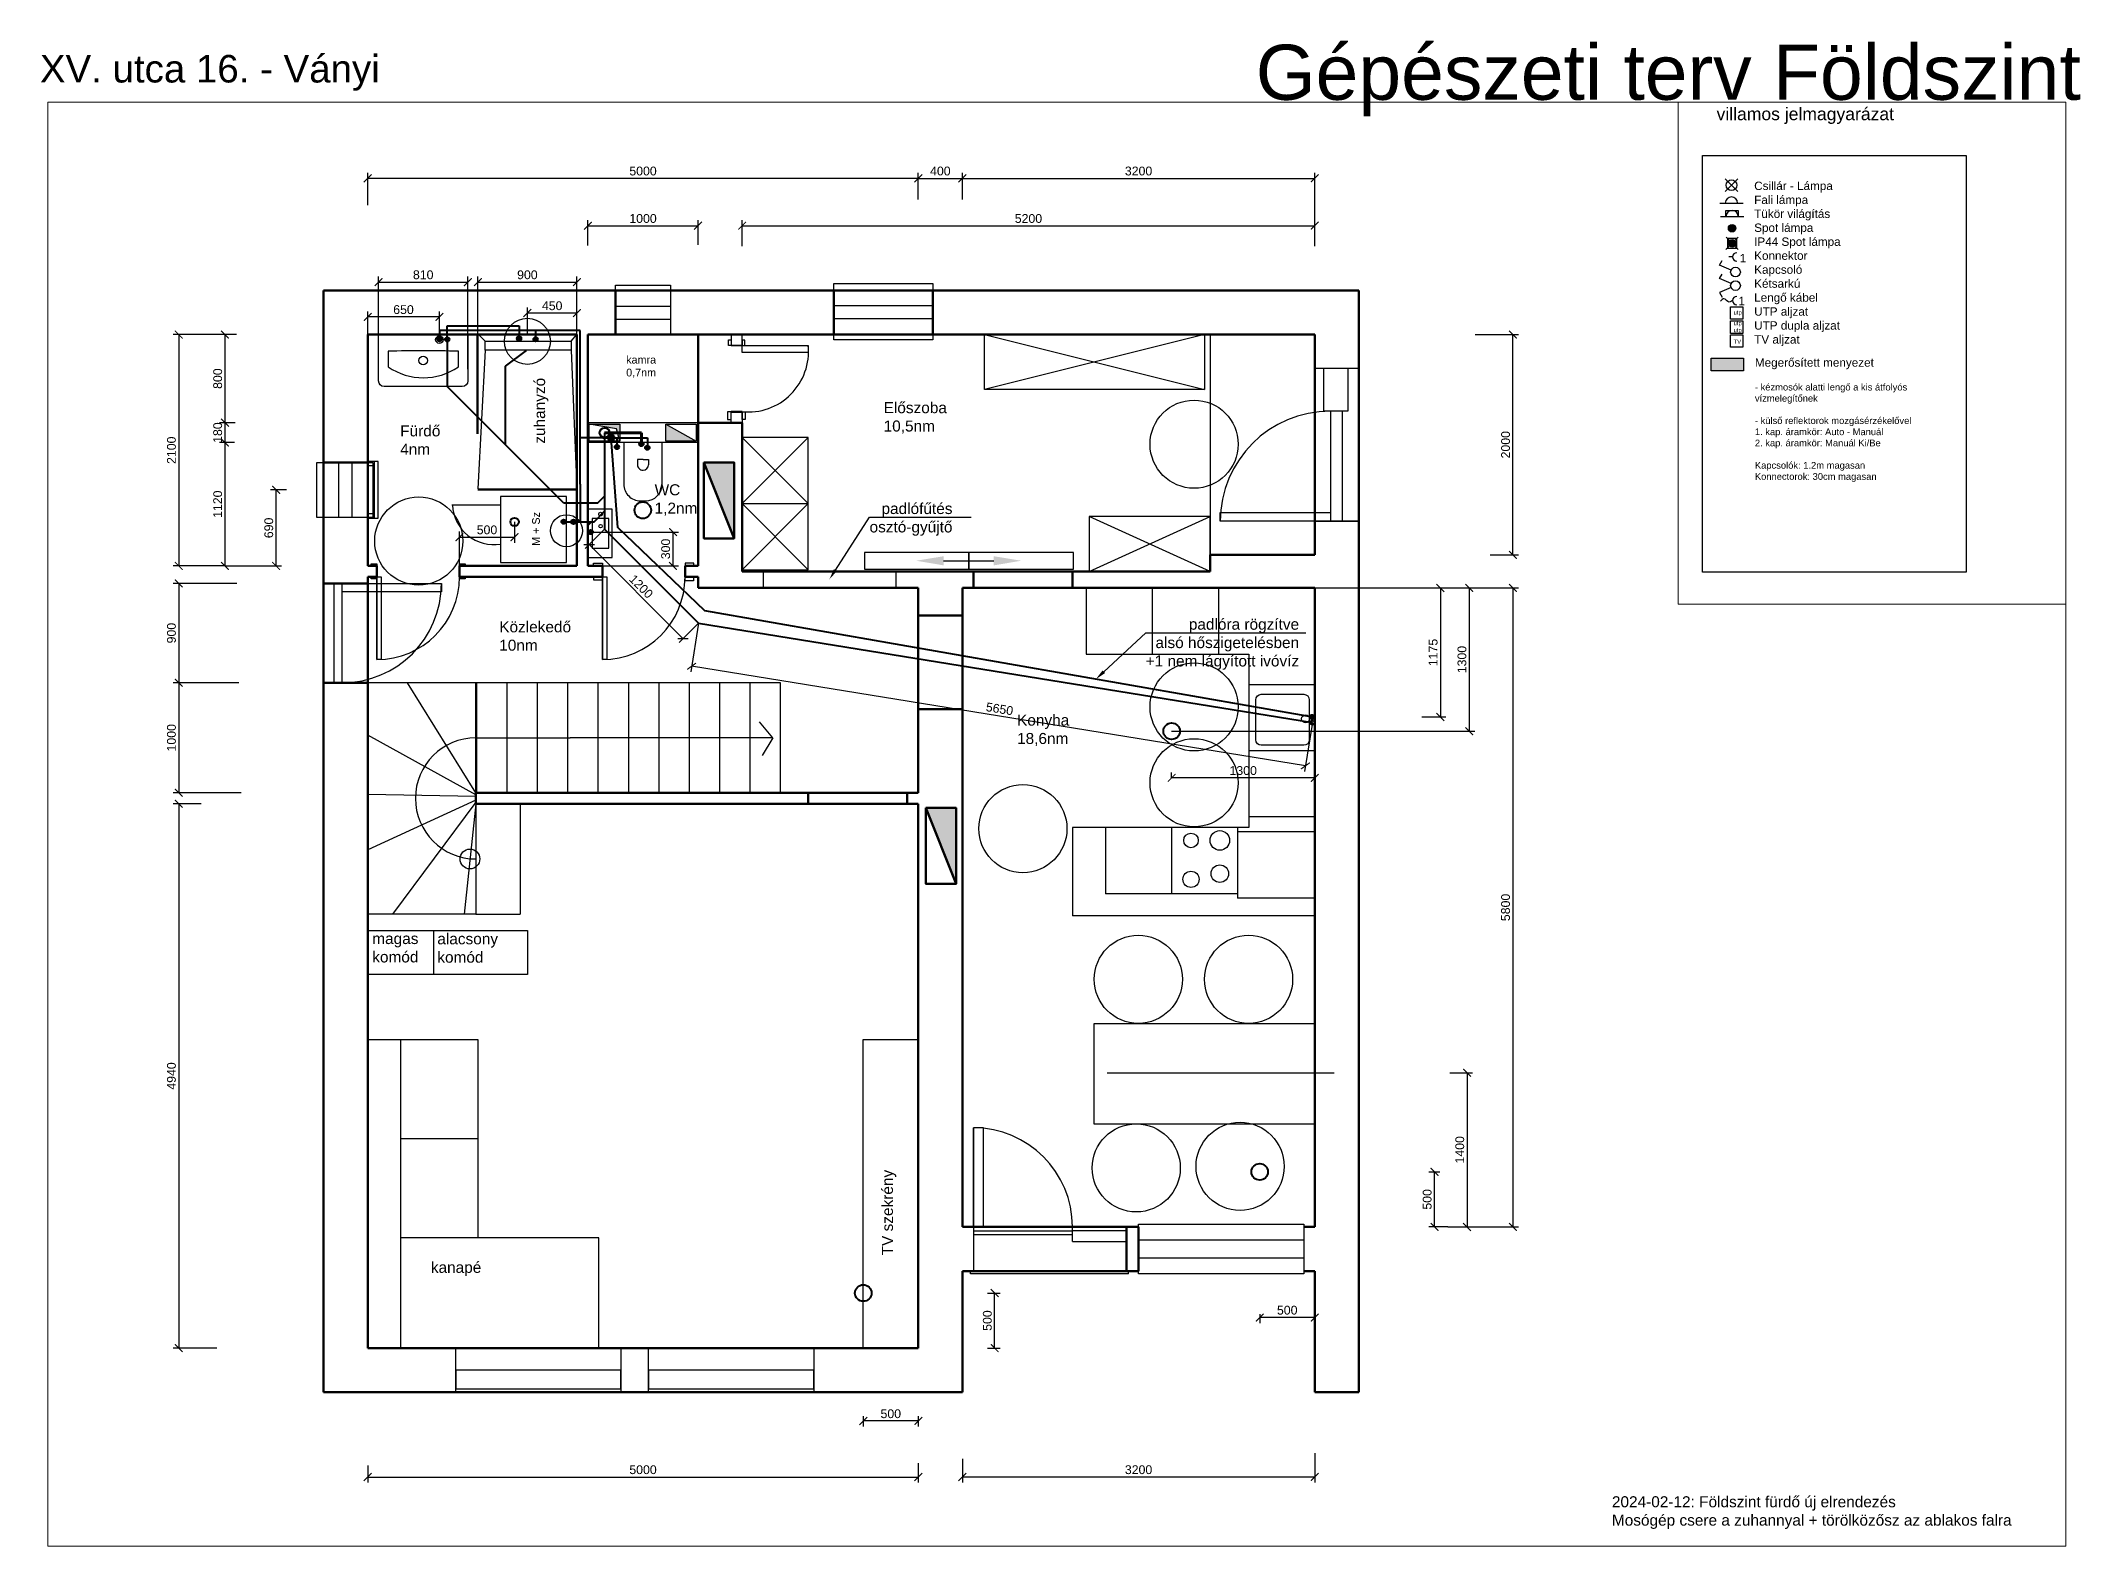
# Paper-space layout 'Gépészet - Földszint' of a CAD drawing. Header units: metres. Extents: x 6 to 376, y 7 to 280.
# The model-space entities are those that its viewports show. They can reach past a viewport. Long polylines and large blocks are cut down to what shows.
import ezdxf
from ezdxf import colors
from ezdxf.entities.mleader import LeaderData, LeaderLine
from ezdxf.math import Vec2, Vec3

# ---------------------------------------------------------------- set-up
doc = ezdxf.new("R2010")
doc.units = ezdxf.units.M
doc.header["$LTSCALE"] = 0.001
doc.linetypes.add('DASHED', pattern=[19.05, 12.7, -6.35])
doc.linetypes.add('DASHEDX2', pattern=[38.1, 25.4, -12.7])
for name, color, linetype, lineweight in [('ajtók', 7, 'Continuous', 25), ('gépészet - be légtechnika', 6, 'Continuous', 40), ('gépészet - víz', 5, 'Continuous', 40), ('külső fal', 7, 'Continuous', 50), ('külső fal - sz', 7, 'DASHED', 50), ('szekrény', 251, 'Continuous', 25)]:
    doc.layers.add(name, color=color, linetype=linetype, lineweight=lineweight)
for name, color, linetype in [('fűtés', 8, 'Continuous'), ('gépészet - kapcsolók', 4, 'Continuous'), ('gépészet - villany', 6, 'Continuous'), ('gépészet - víz - műtárgy', 252, 'Continuous'), ('lépcső', 170, 'Continuous'), ('Méret', 7, 'Continuous'), ('szagatott', 7, 'DASHED'), ('újfal', 1, 'Continuous'), ('újfal - gipszkarton', 1, 'Continuous')]:
    doc.layers.add(name, color=color, linetype=linetype)
doc.layers.add('gépészet - elsz. légtechnika', color=7, linetype='Continuous', lineweight=40, true_color=0x890089)
doc.layers.add('gépészet - víz - csatorna', color=7, linetype='Continuous', lineweight=40, true_color=0x985223)
doc.styles.add('dada', font='arial.ttf', dxfattribs={"height": 80})
doc.styles.get("Standard").update_dxf_attribs({"font": 'arial.ttf'})
doc.dimstyles.new('big ISO-25', dxfattribs={"dimscale": 100, "dimtxt": 2.5, "dimasz": 2.5, "dimexe": 1.25, "dimexo": 0, "dimtad": 1, "dimtxsty": 'Standard', "dimcen": 2.5, "dimadec": 0, "dimazin": 0, "dimtfac": 1, "dimtmove": 0, "dimatfit": 3, "dimfxl": 1, "dimarcsym": 0})
doc.dimstyles.new('kicsi folyamatos', dxfattribs={"dimscale": 100, "dimtxt": 1, "dimasz": 0.7, "dimexe": 0.5, "dimexo": 0, "dimgap": 0.25, "dimtad": 1, "dimtxsty": 'dada', "dimblk1": 'ARCHTICK', "dimblk2": 'ARCHTICK', "dimsah": 1, "dimcen": 2.5, "dimadec": 0, "dimazin": 0, "dimtfac": 1, "dimtmove": 0, "dimatfit": 3, "dimldrblk": 'ARCHTICK', "dimfxl": 1, "dimarcsym": 0})

psp = doc.layouts.new('Gépészet - Földszint')

# ---------------------------------------------------------------- texts
at = {"ltscale": 10000, "insert": (291, 15.79), "char_height": 2, "width": 2446.3773, "attachment_point": 1, "style": 'dada'}
psp.add_mtext('2024-02-12: Földszint fürdő új elrendezés\\PMosógép csere a zuhannyal + törölközősz az ablakos falra', dxfattribs=at)
at = {"layer": 'újfal - gipszkarton', "ltscale": 10000, "attachment_point": 1, "style": 'dada'}
for s, insert, char_height, width in [('{\\fArial|b0|i0|c0|p34;Gépészeti }terv Földszint', (226.32, 279.3), 10, 189.2242), ('XV. utca 16. - Ványi', (5.5, 277.44), 5, 135.4879)]:
    psp.add_mtext(s, dxfattribs=dict(at, insert=insert, char_height=char_height, width=width))

msp = doc.modelspace()

# ---------------------------------------------------------------- texts
at = {"ltscale": 10000, "attachment_point": 1, "style": 'dada'}
for s, insert, char_height, width in [('kamra\\P0,7nm', (-18096.053, 88246.932), 70, 632.12053), ('Előszoba\\P10,5nm', (-15757.939, 87826.518), 100, 719.0371), ('Fürdő\\P4nm', (-20148.066, 87615.791), 100, 809.90443), ('WC\\P1,2nm', (-17837.669, 87081.049), 100, 494.43457), ('Közlekedő\\P10nm', (-19248.485, 85837.168), 100, 928.42703), ('Konyha\\P18,6nm', (-14546.34, 84990.327), 100, 965.96606)]:
    msp.add_mtext(s, dxfattribs=dict(at, insert=insert, char_height=char_height, width=width))
at = {"layer": 'gépészet - villany', "ltscale": 10000, "attachment_point": 1, "style": 'dada'}
for s, insert, char_height, width in [('villamos jelmagyarázat', (-4126.982, 31697.421), 150, 2768.13503), ('- kézmosók alatti lengő a kis átfolyós vízmelegítőnek\\P\\P- külső reflektorok mozgásérzékelővel\\P1. kap. áramkör: Auto - Manuál\\P2. kap. áramkör: Manuál Ki/Be\\P\\PKapcsolók: 1.2m magasan\\PKonnectorok: 30cm magasan', (-3669.246, 28400.553), 80, 2369.33867)]:
    msp.add_mtext(s, dxfattribs=dict(at, insert=insert, char_height=char_height, width=width))
at = {"layer": 'Méret', "ltscale": 10000, "char_height": 100, "attachment_point": 1, "style": 'dada'}
for s, insert, width in [('Csillár - Lámpa\\PFali lámpa\\PTükör világítás\\PSpot lámpa\\PIP44 Spot lámpa\\PKonnektor\\PKapcsoló\\PKétsarkú\\PLengő kábel\\PUTP aljzat\\PUTP dupla aljzat\\PTV aljzat', (-3677.614, 30813.967), 1107.03707), ('Megerősített menyezet', (-3669.246, 28704.504), 1560.62516)]:
    msp.add_mtext(s, dxfattribs=dict(at, insert=insert, width=width))
at = {"layer": 'szekrény', "ltscale": 10000, "style": 'dada'}
msp.add_text('zuhanyzó', height=100, rotation=90, dxfattribs=at).set_placement((-18832.109, 87449.239))
at = {"layer": 'szekrény', "ltscale": 10000, "attachment_point": 1, "rotation": 90, "style": 'dada'}
for s, insert, char_height, width in [('M + Sz', (-18949.799, 86521.869), 70, 430.46805), ('TV szekrény', (-15773.633, 80082.03), 100, 907.78879)]:
    msp.add_mtext(s, dxfattribs=dict(at, insert=insert, char_height=char_height, width=width))
at = {"layer": 'szekrény', "ltscale": 10000, "char_height": 100, "attachment_point": 1, "style": 'dada'}
for s, insert, width in [('magas\\Pkomód', (-20401.67, 83007.747), 526.04044), ('alacsony\\Pkomód', (-19810.919, 83005.262), 716.88551), ('kanapé', (-19869.632, 80023.317), 811.90011)]:
    msp.add_mtext(s, dxfattribs=dict(at, insert=insert, width=width))

# ---------------------------------------------------------------- blocks, each defined once
blk = doc.blocks.new('Csillar')
at = {"layer": 'gépészet - villany', "ltscale": 10000}
for p, q in [((-76, 76), (76, -76)), ((-76, -76), (76, 76))]:
    blk.add_line(p, q, dxfattribs=at)
blk.add_circle((0, 0), 64.4, dxfattribs=at)
blk = doc.blocks.new('Fali lámpa')
at = {"layer": 'gépészet - villany', "ltscale": 10000}
blk.add_line((-139, 0), (139, 0), dxfattribs=at)
blk.add_arc((0, 0), 73.7, 0, 180, dxfattribs=at)
blk = doc.blocks.new('Lámpa_Tükörvilágítás')
at = {"layer": 'gépészet - villany', "ltscale": 10000}
for p, q in [((-74, 0), (-74, 74)), ((-74, 74), (74, 74)), ((74, 74), (74, 0))]:
    blk.add_line(p, q, dxfattribs=at)
blk.add_blockref('Fali lámpa', (0, 0), dxfattribs=at)
blk = doc.blocks.new('Lámpa_Spot')
at = {"layer": 'gépészet - villany', "ltscale": 10000}
blk.add_hatch(color=256, dxfattribs=at).paths.add_polyline_path([(45, 0, 1), (-45, 0, 1)])
blk.add_circle((0, 0), 45.2, dxfattribs=at)
blk = doc.blocks.new('Lámpa_Spot_IP44')
at = {"layer": 'gépészet - villany', "ltscale": 10000}
for p, q in [((73, 73), (-73, -73)), ((-72, 75), (72, -75)), ((56, 56), (-55, 57)), ((-55, 57), (-55, -57)), ((55, -57), (56, 56)), ((-55, -57), (55, -57))]:
    blk.add_line(p, q, dxfattribs=at)
blk.add_blockref('Lámpa_Spot', (1, 1), dxfattribs=at)
blk = doc.blocks.new('Villany - kapcsoló')
at = {"layer": 'gépészet - kapcsolók', "ltscale": 10000}
for p, q in [((-249, 84), (-218, 140)), ((-111, 25), (-249, 84))]:
    blk.add_line(p, q, dxfattribs=at)
blk.add_circle((-58, 2), 57.8, dxfattribs=at)
blk = doc.blocks.new('Villany - kapcsoló 2 sarkú')
at = {"layer": 'gépészet - kapcsolók', "ltscale": 10000}
for p, q in [((-249, 84), (-218, 139)), ((-111, 24), (-249, 84)), ((-111, -22), (-249, -82)), ((-249, -82), (-218, -137))]:
    blk.add_line(p, q, dxfattribs=at)
blk.add_circle((-58, 1), 57.8, dxfattribs=at)
blk = doc.blocks.new('Villany - konector lengő')
at = {"layer": 'gépészet - kapcsolók', "ltscale": 10000}
blk.add_arc((0, 0), 50.5, 90, 270, dxfattribs=at)
blk.add_spline([(-51, 0), (-89, -18), (-153, 21), (-192, -6)], degree=3, dxfattribs=at)
at = {"layer": 'gépészet - villany', "ltscale": 10000, "style": 'dada'}
blk.add_attdef('DARAB', (21, -55), '', height=100, dxfattribs=at)
blk = doc.blocks.new('Villany - konector')
at = {"layer": 'gépészet - kapcsolók', "ltscale": 10000}
blk.add_line((-51, 0), (-94, 0), dxfattribs=at)
blk.add_arc((0, 0), 50.5, 90, 270, dxfattribs=at)
at = {"layer": 'gépészet - villany', "ltscale": 10000, "style": 'dada'}
blk.add_attdef('DARAB', (36, -65), '', height=100, dxfattribs=at)
blk = doc.blocks.new('Villany - TV')
at = {"layer": 'gépészet - kapcsolók', "ltscale": 10000}
blk.add_lwpolyline([(-148, 0), (0, 0), (0, -148), (-148, -148)], close=True, dxfattribs=at)
at = {"layer": 'gépészet - kapcsolók', "ltscale": 10000, "insert": (-111, -56), "char_height": 50, "width": 107.62, "attachment_point": 1, "style": 'dada'}
blk.add_mtext('TV', dxfattribs=at)
blk = doc.blocks.new('Villany - UTP')
at = {"layer": 'gépészet - kapcsolók', "ltscale": 10000}
blk.add_lwpolyline([(-148, 0), (0, 0), (0, -148), (-148, -148)], close=True, dxfattribs=at)
at = {"layer": 'gépészet - kapcsolók', "ltscale": 10000, "insert": (-111, -44), "char_height": 50, "width": 107.62, "attachment_point": 1, "style": 'dada'}
blk.add_mtext('utp', dxfattribs=at)
blk = doc.blocks.new('Villany - UTP dupla')
at = {"layer": 'gépészet - kapcsolók', "ltscale": 10000}
blk.add_lwpolyline([(-148, 0), (0, 0), (0, -148), (-148, -148)], close=True, dxfattribs=at)
at = {"layer": 'gépészet - kapcsolók', "ltscale": 10000, "insert": (-111, -1), "char_height": 50, "width": 107.62, "attachment_point": 1, "style": 'dada'}
blk.add_mtext('utp\\Putp', dxfattribs=at)
blk = doc.blocks.new('*D115')
at = {"layer": 'ajtók', "color": 0, "lineweight": -2, "ltscale": 10000}
blk.add_line((-15213, 86387), (-14758, 86387), dxfattribs=at)
at = {"layer": 'ajtók', "color": 0, "ltscale": 10000}
for points in [[(-15213, 86428), (-15213, 86345), (-15463, 86387)], [(-14758, 86345), (-14758, 86428), (-14508, 86387)]]:
    blk.add_solid(points, dxfattribs=at)
at = {"layer": 'Defpoints', "color": 0, "ltscale": 10000}
for p in [(-15463, 86407), (-14508, 86387), (-14508, 86387)]:
    blk.add_point(p, dxfattribs=at)
blk = doc.blocks.new('_ArchTick')
at = {"color": 0, "linetype": 'ByBlock', "const_width": 0.15}
blk.add_lwpolyline([(-0.5, -0.5), (0.5, 0.5)], dxfattribs=at)
blk = doc.blocks.new('*D116')
at = {"layer": 'Defpoints', "color": 0, "ltscale": 10000}
for p in [(-10617, 81740), (-10634, 80340), (-10460, 80340)]:
    blk.add_point(p, dxfattribs=at)
at = {"layer": 'Méret', "color": 0, "lineweight": -2, "ltscale": 10000}
for p, q in [((-10617, 81740), (-10410, 81740)), ((-10460, 81740), (-10460, 80340)), ((-10634, 80340), (-10410, 80340))]:
    blk.add_line(p, q, dxfattribs=at)
at = {"layer": 'Méret', "color": 0, "lineweight": -2, "ltscale": 10000, "xscale": 70, "yscale": 70, "zscale": 70}
for p, rotation in [((-10460, 81740), 90), ((-10460, 80340), 270)]:
    blk.add_blockref('_ArchTick', p, dxfattribs=dict(at, rotation=rotation))
at = {"layer": 'Méret', "color": 0, "ltscale": 10000, "insert": (-10526, 81040), "char_height": 80, "attachment_point": 5, "rotation": 90, "style": 'dada'}
blk.add_mtext('1400', dxfattribs=at)
blk = doc.blocks.new('*D118')
at = {"layer": 'Defpoints', "color": 0, "ltscale": 10000}
for p in [(-20443, 88600), (-20443, 88440), (-19792, 88394)]:
    blk.add_point(p, dxfattribs=at)
at = {"layer": 'Méret', "color": 0, "lineweight": -2, "ltscale": 10000}
for p, q in [((-20443, 88440), (-20443, 88650)), ((-19792, 88600), (-20443, 88600)), ((-19792, 88394), (-19792, 88650))]:
    blk.add_line(p, q, dxfattribs=at)
at = {"layer": 'Méret', "color": 0, "lineweight": -2, "ltscale": 10000, "xscale": 70, "yscale": 70, "zscale": 70, "rotation": 180}
blk.add_blockref('_ArchTick', (-20443, 88600), dxfattribs=at)
at = {"layer": 'Méret', "color": 0, "lineweight": -2, "ltscale": 10000, "xscale": 70, "yscale": 70, "zscale": 70}
blk.add_blockref('_ArchTick', (-19792, 88600), dxfattribs=at)
at = {"layer": 'Méret', "color": 0, "ltscale": 10000, "insert": (-20118, 88666), "char_height": 80, "attachment_point": 5, "style": 'dada'}
blk.add_mtext('650', dxfattribs=at)
blk = doc.blocks.new('*D119')
at = {"layer": 'Defpoints', "color": 0, "ltscale": 10000}
for p in [(-18993, 88635), (-18993, 88440), (-18543, 88440)]:
    blk.add_point(p, dxfattribs=at)
at = {"layer": 'Méret', "color": 0, "lineweight": -2, "ltscale": 10000}
for p, q in [((-18993, 88440), (-18993, 88685)), ((-18543, 88635), (-18993, 88635)), ((-18543, 88440), (-18543, 88685))]:
    blk.add_line(p, q, dxfattribs=at)
at = {"layer": 'Méret', "color": 0, "lineweight": -2, "ltscale": 10000, "xscale": 70, "yscale": 70, "zscale": 70, "rotation": 180}
blk.add_blockref('_ArchTick', (-18993, 88635), dxfattribs=at)
at = {"layer": 'Méret', "color": 0, "lineweight": -2, "ltscale": 10000, "xscale": 70, "yscale": 70, "zscale": 70}
blk.add_blockref('_ArchTick', (-18543, 88635), dxfattribs=at)
at = {"layer": 'Méret', "color": 0, "ltscale": 10000, "insert": (-18768, 88701), "char_height": 80, "attachment_point": 5, "style": 'dada'}
blk.add_mtext('450', dxfattribs=at)
blk = doc.blocks.new('*D120')
at = {"layer": 'Defpoints', "color": 0, "ltscale": 10000}
for p in [(-11843, 86140), (-10870, 84969), (-10702, 84969)]:
    blk.add_point(p, dxfattribs=at)
at = {"layer": 'Méret', "color": 0, "lineweight": -2, "ltscale": 10000}
for p, q in [((-11843, 86140), (-10652, 86140)), ((-10702, 86140), (-10702, 84969)), ((-10870, 84969), (-10652, 84969))]:
    blk.add_line(p, q, dxfattribs=at)
at = {"layer": 'Méret', "color": 0, "lineweight": -2, "ltscale": 10000, "xscale": 70, "yscale": 70, "zscale": 70}
for p, rotation in [((-10702, 86140), 90), ((-10702, 84969), 270)]:
    blk.add_blockref('_ArchTick', p, dxfattribs=dict(at, rotation=rotation))
at = {"layer": 'Méret', "color": 0, "ltscale": 10000, "insert": (-10768, 85554), "char_height": 80, "attachment_point": 5, "rotation": 90, "style": 'dada'}
blk.add_mtext('1175', dxfattribs=at)
blk = doc.blocks.new('*D121')
at = {"layer": 'Defpoints', "color": 0, "ltscale": 10000}
for p in [(-19534, 88916), (-20344, 88126), (-19534, 88126)]:
    blk.add_point(p, dxfattribs=at)
at = {"layer": 'Méret', "color": 0, "lineweight": -2, "ltscale": 10000}
for p, q in [((-20344, 88126), (-20344, 88966)), ((-20344, 88916), (-19534, 88916)), ((-19534, 88126), (-19534, 88966))]:
    blk.add_line(p, q, dxfattribs=at)
at = {"layer": 'Méret', "color": 0, "lineweight": -2, "ltscale": 10000, "xscale": 70, "yscale": 70, "zscale": 70, "rotation": 180}
blk.add_blockref('_ArchTick', (-20344, 88916), dxfattribs=at)
at = {"layer": 'Méret', "color": 0, "lineweight": -2, "ltscale": 10000, "xscale": 70, "yscale": 70, "zscale": 70}
blk.add_blockref('_ArchTick', (-19534, 88916), dxfattribs=at)
at = {"layer": 'Méret', "color": 0, "ltscale": 10000, "insert": (-19939, 88982), "char_height": 80, "attachment_point": 5, "style": 'dada'}
blk.add_mtext('810', dxfattribs=at)
blk = doc.blocks.new('*D122')
at = {"layer": 'Defpoints', "color": 0, "ltscale": 10000}
for p in [(-17439, 85821), (-17502, 85429), (-11865, 84918)]:
    blk.add_point(p, dxfattribs=at)
at = {"layer": 'Méret', "color": 0, "lineweight": -2, "ltscale": 10000}
for p, q in [((-17439, 85821), (-17510, 85379)), ((-11928, 84525), (-17502, 85429)), ((-11865, 84918), (-11936, 84475))]:
    blk.add_line(p, q, dxfattribs=at)
at = {"layer": 'Méret', "color": 0, "lineweight": -2, "ltscale": 10000, "xscale": 70, "yscale": 70, "zscale": 70}
for p, rotation in [((-17502, 85429), 170.7905001595353), ((-11928, 84525), 350.7905001595352)]:
    blk.add_blockref('_ArchTick', p, dxfattribs=dict(at, rotation=rotation))
at = {"layer": 'Méret', "color": 0, "ltscale": 10000, "insert": (-14705, 85042), "char_height": 80, "attachment_point": 5, "rotation": 350.7905, "style": 'dada'}
blk.add_mtext('5650', dxfattribs=at)
blk = doc.blocks.new('*D123')
at = {"layer": 'Defpoints', "color": 0, "ltscale": 10000}
for p in [(-18292, 86674), (-18433, 86533), (-17439, 85821)]:
    blk.add_point(p, dxfattribs=at)
at = {"layer": 'Méret', "color": 0, "lineweight": -2, "ltscale": 10000}
for p, q in [((-18292, 86674), (-18469, 86498)), ((-17580, 85680), (-18433, 86533)), ((-17439, 85821), (-17615, 85645))]:
    blk.add_line(p, q, dxfattribs=at)
at = {"layer": 'Méret', "color": 0, "lineweight": -2, "ltscale": 10000, "xscale": 70, "yscale": 70, "zscale": 70}
for p, rotation in [((-18433, 86533), 134.9999999999998), ((-17580, 85680), 314.9999999999998)]:
    blk.add_blockref('_ArchTick', p, dxfattribs=dict(at, rotation=rotation))
at = {"layer": 'Méret', "color": 0, "ltscale": 10000, "insert": (-17960, 86153), "char_height": 80, "attachment_point": 5, "rotation": 315, "style": 'dada'}
blk.add_mtext('1200', dxfattribs=at)
blk = doc.blocks.new('*D129')
at = {"layer": 'Defpoints', "color": 0, "ltscale": 10000}
for p in [(-19110, 86740), (-19110, 86601), (-19610, 86340)]:
    blk.add_point(p, dxfattribs=at)
at = {"layer": 'Méret', "color": 0, "lineweight": -2, "ltscale": 10000}
for p, q in [((-19110, 86740), (-19110, 86551)), ((-19610, 86340), (-19610, 86651)), ((-19610, 86601), (-19110, 86601))]:
    blk.add_line(p, q, dxfattribs=at)
at = {"layer": 'Méret', "color": 0, "lineweight": -2, "ltscale": 10000, "xscale": 70, "yscale": 70, "zscale": 70, "rotation": 180}
blk.add_blockref('_ArchTick', (-19610, 86601), dxfattribs=at)
at = {"layer": 'Méret', "color": 0, "lineweight": -2, "ltscale": 10000, "xscale": 70, "yscale": 70, "zscale": 70}
blk.add_blockref('_ArchTick', (-19110, 86601), dxfattribs=at)
at = {"layer": 'Méret', "color": 0, "ltscale": 10000, "insert": (-19360, 86667), "char_height": 80, "attachment_point": 5, "style": 'dada'}
blk.add_mtext('500', dxfattribs=at)
blk = doc.blocks.new('*D138')
at = {"layer": 'Defpoints', "color": 0, "ltscale": 10000}
for p in [(-11843, 86140), (-10634, 80340), (-10044, 80340)]:
    blk.add_point(p, dxfattribs=at)
at = {"layer": 'Méret', "color": 0, "lineweight": -2, "ltscale": 10000}
for p, q in [((-11843, 86140), (-9994, 86140)), ((-10044, 86140), (-10044, 80340)), ((-10634, 80340), (-9994, 80340))]:
    blk.add_line(p, q, dxfattribs=at)
at = {"layer": 'Méret', "color": 0, "lineweight": -2, "ltscale": 10000, "xscale": 70, "yscale": 70, "zscale": 70}
for p, rotation in [((-10044, 86140), 90), ((-10044, 80340), 270)]:
    blk.add_blockref('_ArchTick', p, dxfattribs=dict(at, rotation=rotation))
at = {"layer": 'Méret', "color": 0, "ltscale": 10000, "insert": (-10110, 83240), "char_height": 80, "attachment_point": 5, "rotation": 90, "style": 'dada'}
blk.add_mtext('5800', dxfattribs=at)
blk = doc.blocks.new('*D139')
at = {"layer": 'Defpoints', "color": 0, "ltscale": 10000}
for p in [(-15043, 78234), (-11843, 78288), (-15043, 78070)]:
    blk.add_point(p, dxfattribs=at)
at = {"layer": 'Méret', "color": 0, "lineweight": -2, "ltscale": 10000}
for p, q in [((-15043, 78234), (-15043, 78020)), ((-11843, 78288), (-11843, 78020)), ((-11843, 78070), (-15043, 78070))]:
    blk.add_line(p, q, dxfattribs=at)
at = {"layer": 'Méret', "color": 0, "lineweight": -2, "ltscale": 10000, "xscale": 70, "yscale": 70, "zscale": 70, "rotation": 180}
blk.add_blockref('_ArchTick', (-15043, 78070), dxfattribs=at)
at = {"layer": 'Méret', "color": 0, "lineweight": -2, "ltscale": 10000, "xscale": 70, "yscale": 70, "zscale": 70}
blk.add_blockref('_ArchTick', (-11843, 78070), dxfattribs=at)
at = {"layer": 'Méret', "color": 0, "ltscale": 10000, "insert": (-13443, 78136), "char_height": 80, "attachment_point": 5, "style": 'dada'}
blk.add_mtext('3200', dxfattribs=at)
blk = doc.blocks.new('*D140')
at = {"layer": 'Defpoints', "color": 0, "ltscale": 10000}
for p in [(-11843, 89428), (-11843, 89284), (-17043, 89243)]:
    blk.add_point(p, dxfattribs=at)
at = {"layer": 'Méret', "color": 0, "lineweight": -2, "ltscale": 10000}
for p, q in [((-17043, 89243), (-17043, 89478)), ((-11843, 89284), (-11843, 89478)), ((-17043, 89428), (-11843, 89428))]:
    blk.add_line(p, q, dxfattribs=at)
at = {"layer": 'Méret', "color": 0, "lineweight": -2, "ltscale": 10000, "xscale": 70, "yscale": 70, "zscale": 70, "rotation": 180}
blk.add_blockref('_ArchTick', (-17043, 89428), dxfattribs=at)
at = {"layer": 'Méret', "color": 0, "lineweight": -2, "ltscale": 10000, "xscale": 70, "yscale": 70, "zscale": 70}
blk.add_blockref('_ArchTick', (-11843, 89428), dxfattribs=at)
at = {"layer": 'Méret', "color": 0, "ltscale": 10000, "insert": (-14443, 89493), "char_height": 80, "attachment_point": 5, "style": 'dada'}
blk.add_mtext('5200', dxfattribs=at)
blk = doc.blocks.new('*D141')
at = {"layer": 'Defpoints', "color": 0, "ltscale": 10000}
for p in [(-10387, 88440), (-10044, 88440), (-10250, 86440)]:
    blk.add_point(p, dxfattribs=at)
at = {"layer": 'Méret', "color": 0, "lineweight": -2, "ltscale": 10000}
for p, q in [((-10387, 88440), (-9994, 88440)), ((-10044, 86440), (-10044, 88440)), ((-10250, 86440), (-9994, 86440))]:
    blk.add_line(p, q, dxfattribs=at)
at = {"layer": 'Méret', "color": 0, "lineweight": -2, "ltscale": 10000, "xscale": 70, "yscale": 70, "zscale": 70}
for p, rotation in [((-10044, 88440), 90), ((-10044, 86440), 270)]:
    blk.add_blockref('_ArchTick', p, dxfattribs=dict(at, rotation=rotation))
at = {"layer": 'Méret', "color": 0, "ltscale": 10000, "insert": (-10110, 87440), "char_height": 80, "attachment_point": 5, "rotation": 90, "style": 'dada'}
blk.add_mtext('2000', dxfattribs=at)
blk = doc.blocks.new('*D142')
at = {"layer": 'Defpoints', "color": 0, "ltscale": 10000}
for p in [(-17443, 89428), (-18443, 89249), (-17443, 89255)]:
    blk.add_point(p, dxfattribs=at)
at = {"layer": 'Méret', "color": 0, "lineweight": -2, "ltscale": 10000}
for p, q in [((-18443, 89249), (-18443, 89478)), ((-17443, 89255), (-17443, 89478)), ((-18443, 89428), (-17443, 89428))]:
    blk.add_line(p, q, dxfattribs=at)
at = {"layer": 'Méret', "color": 0, "lineweight": -2, "ltscale": 10000, "xscale": 70, "yscale": 70, "zscale": 70, "rotation": 180}
blk.add_blockref('_ArchTick', (-18443, 89428), dxfattribs=at)
at = {"layer": 'Méret', "color": 0, "lineweight": -2, "ltscale": 10000, "xscale": 70, "yscale": 70, "zscale": 70}
blk.add_blockref('_ArchTick', (-17443, 89428), dxfattribs=at)
at = {"layer": 'Méret', "color": 0, "ltscale": 10000, "insert": (-17943, 89493), "char_height": 80, "attachment_point": 5, "style": 'dada'}
blk.add_mtext('1000', dxfattribs=at)
blk = doc.blocks.new('*D143')
at = {"layer": 'Defpoints', "color": 0, "ltscale": 10000}
for p in [(-21634, 88440), (-22159, 86340), (-21739, 86340)]:
    blk.add_point(p, dxfattribs=at)
at = {"layer": 'Méret', "color": 0, "lineweight": -2, "ltscale": 10000}
for p, q in [((-21634, 88440), (-22209, 88440)), ((-22159, 88440), (-22159, 86340)), ((-21739, 86340), (-22209, 86340))]:
    blk.add_line(p, q, dxfattribs=at)
at = {"layer": 'Méret', "color": 0, "lineweight": -2, "ltscale": 10000, "xscale": 70, "yscale": 70, "zscale": 70}
for p, rotation in [((-22159, 88440), 90), ((-22159, 86340), 270)]:
    blk.add_blockref('_ArchTick', p, dxfattribs=dict(at, rotation=rotation))
at = {"layer": 'Méret', "color": 0, "ltscale": 10000, "insert": (-22225, 87390), "char_height": 80, "attachment_point": 5, "rotation": 90, "style": 'dada'}
blk.add_mtext('2100', dxfattribs=at)
blk = doc.blocks.new('*D144')
at = {"layer": 'Defpoints', "color": 0, "ltscale": 10000}
for p in [(-21634, 88440), (-21739, 87640), (-21647, 87640)]:
    blk.add_point(p, dxfattribs=at)
at = {"layer": 'Méret', "color": 0, "lineweight": -2, "ltscale": 10000}
for p, q in [((-21634, 88440), (-21789, 88440)), ((-21739, 88440), (-21739, 87640)), ((-21647, 87640), (-21789, 87640))]:
    blk.add_line(p, q, dxfattribs=at)
at = {"layer": 'Méret', "color": 0, "lineweight": -2, "ltscale": 10000, "xscale": 70, "yscale": 70, "zscale": 70}
for p, rotation in [((-21739, 88440), 90), ((-21739, 87640), 270)]:
    blk.add_blockref('_ArchTick', p, dxfattribs=dict(at, rotation=rotation))
at = {"layer": 'Méret', "color": 0, "ltscale": 10000, "insert": (-21805, 88040), "char_height": 80, "attachment_point": 5, "rotation": 90, "style": 'dada'}
blk.add_mtext('800', dxfattribs=at)
blk = doc.blocks.new('*D145')
at = {"layer": 'Defpoints', "color": 0, "ltscale": 10000}
for p in [(-21739, 87640), (-21739, 87460), (-21652, 87460)]:
    blk.add_point(p, dxfattribs=at)
at = {"layer": 'Méret', "color": 0, "lineweight": -2, "ltscale": 10000}
for p, q in [((-21739, 87640), (-21789, 87640)), ((-21739, 87640), (-21739, 87460)), ((-21652, 87460), (-21789, 87460))]:
    blk.add_line(p, q, dxfattribs=at)
at = {"layer": 'Méret', "color": 0, "lineweight": -2, "ltscale": 10000, "xscale": 70, "yscale": 70, "zscale": 70}
for p, rotation in [((-21739, 87640), 90), ((-21739, 87460), 270)]:
    blk.add_blockref('_ArchTick', p, dxfattribs=dict(at, rotation=rotation))
at = {"layer": 'Méret', "color": 0, "ltscale": 10000, "insert": (-21805, 87550), "char_height": 80, "attachment_point": 5, "rotation": 90, "style": 'dada'}
blk.add_mtext('180', dxfattribs=at)
blk = doc.blocks.new('*D146')
at = {"layer": 'Defpoints', "color": 0, "ltscale": 10000}
for p in [(-21739, 87460), (-21739, 86340), (-21739, 86340)]:
    blk.add_point(p, dxfattribs=at)
at = {"layer": 'Méret', "color": 0, "lineweight": -2, "ltscale": 10000}
for p, q in [((-21739, 87460), (-21789, 87460)), ((-21739, 87460), (-21739, 86340)), ((-21739, 86340), (-21789, 86340))]:
    blk.add_line(p, q, dxfattribs=at)
at = {"layer": 'Méret', "color": 0, "lineweight": -2, "ltscale": 10000, "xscale": 70, "yscale": 70, "zscale": 70}
for p, rotation in [((-21739, 87460), 90), ((-21739, 86340), 270)]:
    blk.add_blockref('_ArchTick', p, dxfattribs=dict(at, rotation=rotation))
at = {"layer": 'Méret', "color": 0, "ltscale": 10000, "insert": (-21805, 86900), "char_height": 80, "attachment_point": 5, "rotation": 90, "style": 'dada'}
blk.add_mtext('1120', dxfattribs=at)
blk = doc.blocks.new('*D147')
at = {"layer": 'Defpoints', "color": 0, "ltscale": 10000}
for p in [(-21631, 86180), (-22159, 85280), (-21614, 85280)]:
    blk.add_point(p, dxfattribs=at)
at = {"layer": 'Méret', "color": 0, "lineweight": -2, "ltscale": 10000}
for p, q in [((-21631, 86180), (-22209, 86180)), ((-22159, 86180), (-22159, 85280)), ((-21614, 85280), (-22209, 85280))]:
    blk.add_line(p, q, dxfattribs=at)
at = {"layer": 'Méret', "color": 0, "lineweight": -2, "ltscale": 10000, "xscale": 70, "yscale": 70, "zscale": 70}
for p, rotation in [((-22159, 86180), 90), ((-22159, 85280), 270)]:
    blk.add_blockref('_ArchTick', p, dxfattribs=dict(at, rotation=rotation))
at = {"layer": 'Méret', "color": 0, "ltscale": 10000, "insert": (-22225, 85730), "char_height": 80, "attachment_point": 5, "rotation": 90, "style": 'dada'}
blk.add_mtext('900', dxfattribs=at)
blk = doc.blocks.new('*D148')
at = {"layer": 'Defpoints', "color": 0, "ltscale": 10000}
for p in [(-21954, 84180), (-22159, 79240), (-21812, 79240)]:
    blk.add_point(p, dxfattribs=at)
at = {"layer": 'Méret', "color": 0, "lineweight": -2, "ltscale": 10000}
for p, q in [((-21954, 84180), (-22209, 84180)), ((-22159, 84180), (-22159, 79240)), ((-21812, 79240), (-22209, 79240))]:
    blk.add_line(p, q, dxfattribs=at)
at = {"layer": 'Méret', "color": 0, "lineweight": -2, "ltscale": 10000, "xscale": 70, "yscale": 70, "zscale": 70}
for p, rotation in [((-22159, 84180), 90), ((-22159, 79240), 270)]:
    blk.add_blockref('_ArchTick', p, dxfattribs=dict(at, rotation=rotation))
at = {"layer": 'Méret', "color": 0, "ltscale": 10000, "insert": (-22225, 81710), "char_height": 80, "attachment_point": 5, "rotation": 90, "style": 'dada'}
blk.add_mtext('4940', dxfattribs=at)
blk = doc.blocks.new('*D149')
at = {"layer": 'Defpoints', "color": 0, "ltscale": 10000}
for p in [(-20443, 78174), (-15443, 78196), (-15443, 78070)]:
    blk.add_point(p, dxfattribs=at)
at = {"layer": 'Méret', "color": 0, "lineweight": -2, "ltscale": 10000}
for p, q in [((-20443, 78174), (-20443, 78020)), ((-15443, 78196), (-15443, 78020)), ((-20443, 78070), (-15443, 78070))]:
    blk.add_line(p, q, dxfattribs=at)
at = {"layer": 'Méret', "color": 0, "lineweight": -2, "ltscale": 10000, "xscale": 70, "yscale": 70, "zscale": 70, "rotation": 180}
blk.add_blockref('_ArchTick', (-20443, 78070), dxfattribs=at)
at = {"layer": 'Méret', "color": 0, "lineweight": -2, "ltscale": 10000, "xscale": 70, "yscale": 70, "zscale": 70}
blk.add_blockref('_ArchTick', (-15443, 78070), dxfattribs=at)
at = {"layer": 'Méret', "color": 0, "ltscale": 10000, "insert": (-17943, 78136), "char_height": 80, "attachment_point": 5, "style": 'dada'}
blk.add_mtext('5000', dxfattribs=at)
blk = doc.blocks.new('*D150')
at = {"layer": 'Defpoints', "color": 0, "ltscale": 10000}
for p in [(-20443, 89858), (-15443, 89665), (-20443, 89615)]:
    blk.add_point(p, dxfattribs=at)
at = {"layer": 'Méret', "color": 0, "lineweight": -2, "ltscale": 10000}
for p, q in [((-20443, 89615), (-20443, 89908)), ((-15443, 89858), (-20443, 89858)), ((-15443, 89665), (-15443, 89908))]:
    blk.add_line(p, q, dxfattribs=at)
at = {"layer": 'Méret', "color": 0, "lineweight": -2, "ltscale": 10000, "xscale": 70, "yscale": 70, "zscale": 70, "rotation": 180}
blk.add_blockref('_ArchTick', (-20443, 89858), dxfattribs=at)
at = {"layer": 'Méret', "color": 0, "lineweight": -2, "ltscale": 10000, "xscale": 70, "yscale": 70, "zscale": 70}
blk.add_blockref('_ArchTick', (-15443, 89858), dxfattribs=at)
at = {"layer": 'Méret', "color": 0, "ltscale": 10000, "insert": (-17943, 89924), "char_height": 80, "attachment_point": 5, "style": 'dada'}
blk.add_mtext('5000', dxfattribs=at)
blk = doc.blocks.new('*D151')
at = {"layer": 'Defpoints', "color": 0, "ltscale": 10000}
for p in [(-15043, 89858), (-15443, 89665), (-15043, 89667)]:
    blk.add_point(p, dxfattribs=at)
at = {"layer": 'Méret', "color": 0, "lineweight": -2, "ltscale": 10000}
for p, q in [((-15443, 89665), (-15443, 89908)), ((-15443, 89858), (-15043, 89858)), ((-15043, 89667), (-15043, 89908))]:
    blk.add_line(p, q, dxfattribs=at)
at = {"layer": 'Méret', "color": 0, "lineweight": -2, "ltscale": 10000, "xscale": 70, "yscale": 70, "zscale": 70, "rotation": 180}
blk.add_blockref('_ArchTick', (-15443, 89858), dxfattribs=at)
at = {"layer": 'Méret', "color": 0, "lineweight": -2, "ltscale": 10000, "xscale": 70, "yscale": 70, "zscale": 70}
blk.add_blockref('_ArchTick', (-15043, 89858), dxfattribs=at)
at = {"layer": 'Méret', "color": 0, "ltscale": 10000, "insert": (-15243, 89924), "char_height": 80, "attachment_point": 5, "style": 'dada'}
blk.add_mtext('400', dxfattribs=at)
blk = doc.blocks.new('*D152')
at = {"layer": 'Defpoints', "color": 0, "ltscale": 10000}
for p in [(-11843, 89858), (-15043, 89667), (-11843, 89241)]:
    blk.add_point(p, dxfattribs=at)
at = {"layer": 'Méret', "color": 0, "lineweight": -2, "ltscale": 10000}
for p, q in [((-15043, 89667), (-15043, 89908)), ((-15043, 89858), (-11843, 89858)), ((-11843, 89241), (-11843, 89908))]:
    blk.add_line(p, q, dxfattribs=at)
at = {"layer": 'Méret', "color": 0, "lineweight": -2, "ltscale": 10000, "xscale": 70, "yscale": 70, "zscale": 70, "rotation": 180}
blk.add_blockref('_ArchTick', (-15043, 89858), dxfattribs=at)
at = {"layer": 'Méret', "color": 0, "lineweight": -2, "ltscale": 10000, "xscale": 70, "yscale": 70, "zscale": 70}
blk.add_blockref('_ArchTick', (-11843, 89858), dxfattribs=at)
at = {"layer": 'Méret', "color": 0, "ltscale": 10000, "insert": (-13443, 89924), "char_height": 80, "attachment_point": 5, "style": 'dada'}
blk.add_mtext('3200', dxfattribs=at)
blk = doc.blocks.new('*D153')
at = {"layer": 'Defpoints', "color": 0, "ltscale": 10000}
for p in [(-21614, 85280), (-22159, 84280), (-21593, 84280)]:
    blk.add_point(p, dxfattribs=at)
at = {"layer": 'Méret', "color": 0, "lineweight": -2, "ltscale": 10000}
for p, q in [((-21614, 85280), (-22209, 85280)), ((-22159, 85280), (-22159, 84280)), ((-21593, 84280), (-22209, 84280))]:
    blk.add_line(p, q, dxfattribs=at)
at = {"layer": 'Méret', "color": 0, "lineweight": -2, "ltscale": 10000, "xscale": 70, "yscale": 70, "zscale": 70}
for p, rotation in [((-22159, 85280), 90), ((-22159, 84280), 270)]:
    blk.add_blockref('_ArchTick', p, dxfattribs=dict(at, rotation=rotation))
at = {"layer": 'Méret', "color": 0, "ltscale": 10000, "insert": (-22225, 84780), "char_height": 80, "attachment_point": 5, "rotation": 90, "style": 'dada'}
blk.add_mtext('1000', dxfattribs=at)
blk = doc.blocks.new('WC')
at = {"layer": 'gépészet - víz - műtárgy', "ltscale": 10000}
for p, q in [((0, 174), (0, -174)), ((379, 174), (0, 174)), ((155, 0), (155, 50)), ((155, 50), (201, 50)), ((251, 0), (251, 0)), ((529, -24), (529, 24)), ((0, -174), (379, -174)), ((155, 0), (155, -50)), ((155, -50), (201, -50)), ((251, 0), (251, 0))]:
    blk.add_line(p, q, dxfattribs=at)
for centre, radius, start, end in [((201, 0), 50, 0, 90), ((379, 24), 150, 0, 90), ((201, 0), 50, 270, 0), ((379, -24), 150, 270, 0)]:
    blk.add_arc(centre, radius, start, end, dxfattribs=at)
blk = doc.blocks.new('*D238')
at = {"layer": 'Defpoints', "color": 0, "ltscale": 10000}
for p in [(-18418, 86647), (-18311, 86340), (-17671, 86340)]:
    blk.add_point(p, dxfattribs=at)
at = {"layer": 'Méret', "color": 0, "lineweight": -2, "ltscale": 10000}
for p, q in [((-18418, 86647), (-17621, 86647)), ((-17671, 86647), (-17671, 86340)), ((-18311, 86340), (-17621, 86340))]:
    blk.add_line(p, q, dxfattribs=at)
at = {"layer": 'Méret', "color": 0, "lineweight": -2, "ltscale": 10000, "xscale": 70, "yscale": 70, "zscale": 70}
for p, rotation in [((-17671, 86647), 90), ((-17671, 86340), 270)]:
    blk.add_blockref('_ArchTick', p, dxfattribs=dict(at, rotation=rotation))
at = {"layer": 'Méret', "color": 0, "ltscale": 10000, "insert": (-17737, 86494), "char_height": 80, "attachment_point": 5, "rotation": 90, "style": 'dada'}
blk.add_mtext('300', dxfattribs=at)
blk = doc.blocks.new('*D255')
at = {"layer": 'Defpoints', "color": 0, "ltscale": 10000}
for p in [(-10653, 86140), (-13143, 84840), (-10440, 84840)]:
    blk.add_point(p, dxfattribs=at)
at = {"layer": 'Méret', "color": 0, "lineweight": -2, "ltscale": 10000}
for p, q in [((-10653, 86140), (-10390, 86140)), ((-10440, 86140), (-10440, 84840)), ((-13143, 84840), (-10390, 84840))]:
    blk.add_line(p, q, dxfattribs=at)
at = {"layer": 'Méret', "color": 0, "lineweight": -2, "ltscale": 10000, "xscale": 70, "yscale": 70, "zscale": 70}
for p, rotation in [((-10440, 86140), 90), ((-10440, 84840), 270)]:
    blk.add_blockref('_ArchTick', p, dxfattribs=dict(at, rotation=rotation))
at = {"layer": 'Méret', "color": 0, "ltscale": 10000, "insert": (-10506, 85490), "char_height": 80, "attachment_point": 5, "rotation": 90, "style": 'dada'}
blk.add_mtext('1300', dxfattribs=at)
blk = doc.blocks.new('*D256')
at = {"layer": 'Defpoints', "color": 0, "ltscale": 10000}
for p in [(-13143, 84416), (-13143, 84416), (-11843, 84414)]:
    blk.add_point(p, dxfattribs=at)
at = {"layer": 'Méret', "color": 0, "lineweight": -2, "ltscale": 10000}
for p, q in [((-13143, 84416), (-13143, 84466)), ((-11843, 84414), (-11843, 84466)), ((-11843, 84416), (-13143, 84416))]:
    blk.add_line(p, q, dxfattribs=at)
at = {"layer": 'Méret', "color": 0, "lineweight": -2, "ltscale": 10000, "xscale": 70, "yscale": 70, "zscale": 70, "rotation": 180}
blk.add_blockref('_ArchTick', (-13143, 84416), dxfattribs=at)
at = {"layer": 'Méret', "color": 0, "lineweight": -2, "ltscale": 10000, "xscale": 70, "yscale": 70, "zscale": 70}
blk.add_blockref('_ArchTick', (-11843, 84416), dxfattribs=at)
at = {"layer": 'Méret', "color": 0, "ltscale": 10000, "insert": (-12493, 84482), "char_height": 80, "attachment_point": 5, "style": 'dada'}
blk.add_mtext('1300', dxfattribs=at)
blk = doc.blocks.new('*D257')
at = {"layer": 'Defpoints', "color": 0, "ltscale": 10000}
for p in [(-10806, 80840), (-10756, 80840), (-10634, 80340)]:
    blk.add_point(p, dxfattribs=at)
at = {"layer": 'Méret', "color": 0, "lineweight": -2, "ltscale": 10000}
for p, q in [((-10806, 80840), (-10706, 80840)), ((-10756, 80340), (-10756, 80840)), ((-10634, 80340), (-10806, 80340))]:
    blk.add_line(p, q, dxfattribs=at)
at = {"layer": 'Méret', "color": 0, "lineweight": -2, "ltscale": 10000, "xscale": 70, "yscale": 70, "zscale": 70}
for p, rotation in [((-10756, 80840), 90), ((-10756, 80340), 270)]:
    blk.add_blockref('_ArchTick', p, dxfattribs=dict(at, rotation=rotation))
at = {"layer": 'Méret', "color": 0, "ltscale": 10000, "insert": (-10822, 80590), "char_height": 80, "attachment_point": 5, "rotation": 90, "style": 'dada'}
blk.add_mtext('500', dxfattribs=at)
blk = doc.blocks.new('*D258')
at = {"layer": 'Defpoints', "color": 0, "ltscale": 10000}
for p in [(-12343, 79548), (-12343, 79518), (-11843, 79548)]:
    blk.add_point(p, dxfattribs=at)
at = {"layer": 'Méret', "color": 0, "lineweight": -2, "ltscale": 10000}
for p, q in [((-12343, 79548), (-12343, 79468)), ((-11843, 79518), (-12343, 79518)), ((-11843, 79548), (-11843, 79468))]:
    blk.add_line(p, q, dxfattribs=at)
at = {"layer": 'Méret', "color": 0, "lineweight": -2, "ltscale": 10000, "xscale": 70, "yscale": 70, "zscale": 70, "rotation": 180}
blk.add_blockref('_ArchTick', (-12343, 79518), dxfattribs=at)
at = {"layer": 'Méret', "color": 0, "lineweight": -2, "ltscale": 10000, "xscale": 70, "yscale": 70, "zscale": 70}
blk.add_blockref('_ArchTick', (-11843, 79518), dxfattribs=at)
at = {"layer": 'Méret', "color": 0, "ltscale": 10000, "insert": (-12093, 79584), "char_height": 80, "attachment_point": 5, "style": 'dada'}
blk.add_mtext('500', dxfattribs=at)
blk = doc.blocks.new('*D259')
at = {"layer": 'Defpoints', "color": 0, "ltscale": 10000}
for p in [(-14815, 79740), (-14750, 79740), (-14815, 79240)]:
    blk.add_point(p, dxfattribs=at)
at = {"layer": 'Méret', "color": 0, "lineweight": -2, "ltscale": 10000}
for p, q in [((-14815, 79740), (-14700, 79740)), ((-14750, 79240), (-14750, 79740)), ((-14815, 79240), (-14700, 79240))]:
    blk.add_line(p, q, dxfattribs=at)
at = {"layer": 'Méret', "color": 0, "lineweight": -2, "ltscale": 10000, "xscale": 70, "yscale": 70, "zscale": 70}
for p, rotation in [((-14750, 79740), 90), ((-14750, 79240), 270)]:
    blk.add_blockref('_ArchTick', p, dxfattribs=dict(at, rotation=rotation))
at = {"layer": 'Méret', "color": 0, "ltscale": 10000, "insert": (-14816, 79490), "char_height": 80, "attachment_point": 5, "rotation": 90, "style": 'dada'}
blk.add_mtext('500', dxfattribs=at)
blk = doc.blocks.new('*D260')
at = {"layer": 'Defpoints', "color": 0, "ltscale": 10000}
for p in [(-15943, 78622), (-15943, 78579), (-15443, 78622)]:
    blk.add_point(p, dxfattribs=at)
at = {"layer": 'Méret', "color": 0, "lineweight": -2, "ltscale": 10000}
for p, q in [((-15943, 78622), (-15943, 78529)), ((-15443, 78579), (-15943, 78579)), ((-15443, 78622), (-15443, 78529))]:
    blk.add_line(p, q, dxfattribs=at)
at = {"layer": 'Méret', "color": 0, "lineweight": -2, "ltscale": 10000, "xscale": 70, "yscale": 70, "zscale": 70, "rotation": 180}
blk.add_blockref('_ArchTick', (-15943, 78579), dxfattribs=at)
at = {"layer": 'Méret', "color": 0, "lineweight": -2, "ltscale": 10000, "xscale": 70, "yscale": 70, "zscale": 70}
blk.add_blockref('_ArchTick', (-15443, 78579), dxfattribs=at)
at = {"layer": 'Méret', "color": 0, "ltscale": 10000, "insert": (-15693, 78644), "char_height": 80, "attachment_point": 5, "style": 'dada'}
blk.add_mtext('500', dxfattribs=at)
blk = doc.blocks.new('*D325')
at = {"layer": 'Defpoints', "color": 0, "ltscale": 10000}
for p in [(-21275, 87030), (-21179, 87030), (-21739, 86340)]:
    blk.add_point(p, dxfattribs=at)
at = {"layer": 'Méret', "color": 0, "lineweight": -2, "ltscale": 10000}
for p, q in [((-21179, 87030), (-21325, 87030)), ((-21275, 86340), (-21275, 87030)), ((-21739, 86340), (-21225, 86340))]:
    blk.add_line(p, q, dxfattribs=at)
at = {"layer": 'Méret', "color": 0, "lineweight": -2, "ltscale": 10000, "xscale": 70, "yscale": 70, "zscale": 70}
for p, rotation in [((-21275, 87030), 90), ((-21275, 86340), 270)]:
    blk.add_blockref('_ArchTick', p, dxfattribs=dict(at, rotation=rotation))
at = {"layer": 'Méret', "color": 0, "ltscale": 10000, "insert": (-21341, 86685), "char_height": 80, "attachment_point": 5, "rotation": 90, "style": 'dada'}
blk.add_mtext('690', dxfattribs=at)
blk = doc.blocks.new('*D326')
at = {"layer": 'Defpoints', "color": 0, "ltscale": 10000}
for p in [(-18543, 88916), (-19443, 88440), (-18543, 88440)]:
    blk.add_point(p, dxfattribs=at)
at = {"layer": 'Méret', "color": 0, "lineweight": -2, "ltscale": 10000}
for p, q in [((-19443, 88440), (-19443, 88966)), ((-19443, 88916), (-18543, 88916)), ((-18543, 88440), (-18543, 88966))]:
    blk.add_line(p, q, dxfattribs=at)
at = {"layer": 'Méret', "color": 0, "lineweight": -2, "ltscale": 10000, "xscale": 70, "yscale": 70, "zscale": 70, "rotation": 180}
blk.add_blockref('_ArchTick', (-19443, 88916), dxfattribs=at)
at = {"layer": 'Méret', "color": 0, "lineweight": -2, "ltscale": 10000, "xscale": 70, "yscale": 70, "zscale": 70}
blk.add_blockref('_ArchTick', (-18543, 88916), dxfattribs=at)
at = {"layer": 'Méret', "color": 0, "ltscale": 10000, "insert": (-18993, 88982), "char_height": 80, "attachment_point": 5, "style": 'dada'}
blk.add_mtext('900', dxfattribs=at)

# ---------------------------------------------------------------- dimensions: what is measured, and where the dimension line sits
at = {"layer": 'ajtók', "ltscale": 10000}
dim = msp.add_linear_dim(base=(-14507.979, 86386.57), p1=(-15462.912, 86407.403), p2=(-14507.979, 86386.57), text=' ', dimstyle='big ISO-25', override={"dimse1": 1, "dimse2": 1, "dimsd1": 0, "dimtofl": 1}, dxfattribs=at)
dim.commit()
dim.dimension.update_dxf_attribs({"geometry": '*D115', "text_midpoint": (-13677.573, 86599.308)})
at = {"layer": 'Méret', "ltscale": 10000}
for base, p1, p2, picture, middle in [((-20443.107, 89858.497), (-15443.107, 89664.822), (-20443.107, 89614.865), '*D150', (-17943.107, 89924.343)), ((-15043.107, 89858.497), (-15443.107, 89664.822), (-15043.107, 89666.8), '*D151', (-15243.107, 89924.343)), ((-11843.107, 89858.497), (-15043.107, 89666.8), (-11843.107, 89241.139), '*D152', (-13443.107, 89924.371)), ((-17443.107, 89427.553), (-18443.107, 89248.697), (-17443.107, 89254.609), '*D142', (-17943.107, 89493.398)), ((-11843.107, 89427.553), (-17043.107, 89242.785), (-11843.107, 89283.673), '*D140', (-14443.107, 89493.398)), ((-19534.235, 88916.193), (-20344.235, 88126.404), (-19534.235, 88126.404), '*D121', (-19939.235, 88982.038)), ((-18543.107, 88916.193), (-19443.107, 88439.815), (-18543.107, 88439.815), '*D326', (-18993.107, 88982.038)), ((-19109.556, 86601.056), (-19609.556, 86339.815), (-19109.556, 86739.815), '*D129', (-19359.556, 86666.902)), ((-13143.107, 84415.99), (-11843.107, 84414.088), (-13143.107, 84415.99), '*D256', (-12493.107, 84481.863)), ((-12343.107, 79517.834), (-11843.107, 79548.332), (-12343.107, 79548.332), '*D258', (-12093.107, 79583.68)), ((-15943.107, 78578.601), (-15443.107, 78622.169), (-15943.107, 78622.169), '*D260', (-15693.107, 78644.447)), ((-15443.107, 78069.791), (-20443.107, 78173.699), (-15443.107, 78195.75), '*D149', (-17943.107, 78135.637)), ((-15043.107, 78069.791), (-11843.107, 78287.657), (-15043.107, 78234.449), '*D139', (-13443.107, 78135.664))]:
    dim = msp.add_linear_dim(base=base, p1=p1, p2=p2, dimstyle='kicsi folyamatos', dxfattribs=at)
    dim.commit()
    dim.dimension.update_dxf_attribs({"geometry": picture, "text_midpoint": middle})
dim = msp.add_linear_dim(base=(-20443.107, 88599.955), p1=(-19792.279, 88393.535), p2=(-20443.107, 88439.815), text='650', dimstyle='kicsi folyamatos', override={"dimtxsty": 'dada'}, dxfattribs=at)
dim.commit()
dim.dimension.update_dxf_attribs({"geometry": '*D118', "text_midpoint": (-20117.693, 88665.8)})
dim = msp.add_linear_dim(base=(-18993.107, 88635.35), p1=(-18543.107, 88439.815), p2=(-18993.107, 88439.815), dimstyle='kicsi folyamatos', override={"dimtxsty": 'dada'}, dxfattribs=at)
dim.commit()
dim.dimension.update_dxf_attribs({"geometry": '*D119', "text_midpoint": (-18768.107, 88701.196)})
for base, p1, p2, picture, middle in [((-22158.733, 86339.815), (-21634.323, 88439.815), (-21738.983, 86339.815), '*D143', (-22224.579, 87389.815)), ((-21738.983, 87639.815), (-21634.323, 88439.815), (-21647.482, 87639.815), '*D144', (-21804.829, 88039.815)), ((-10044.355, 88439.815), (-10249.772, 86439.815), (-10386.93, 88439.815), '*D141', (-10110.201, 87439.815)), ((-21738.983, 86339.815), (-21738.983, 87459.815), (-21738.983, 86339.815), '*D146', (-21804.829, 86899.815)), ((-21274.737, 87029.815), (-21738.983, 86339.815), (-21179.032, 87029.815), '*D325', (-21340.583, 86684.815)), ((-22158.733, 85279.815), (-21630.652, 86179.815), (-21614.452, 85279.815), '*D147', (-22224.579, 85729.815)), ((-10439.778, 84839.815), (-10653.098, 86139.815), (-13143.107, 84839.815), '*D255', (-10505.651, 85489.815)), ((-10044.355, 80339.815), (-11843.107, 86139.815), (-10634.092, 80339.815), '*D138', (-10110.201, 83239.815)), ((-22158.733, 84279.815), (-21614.452, 85279.815), (-21593.463, 84279.815), '*D153', (-22224.579, 84779.815)), ((-22158.733, 79239.815), (-21953.916, 84179.815), (-21811.999, 79239.815), '*D148', (-22224.579, 81709.815)), ((-10459.821, 80339.815), (-10616.665, 81739.815), (-10634.092, 80339.815), '*D116', (-10525.667, 81039.815)), ((-10756.082, 80839.815), (-10634.092, 80339.815), (-10806.082, 80839.815), '*D257', (-10821.928, 80589.815)), ((-14749.849, 79739.815), (-14815.201, 79239.815), (-14815.201, 79739.815), '*D259', (-14815.695, 79489.815))]:
    dim = msp.add_linear_dim(base=base, p1=p1, p2=p2, angle=90, dimstyle='kicsi folyamatos', dxfattribs=at)
    dim.commit()
    dim.dimension.update_dxf_attribs({"geometry": picture, "text_midpoint": middle})
dim = msp.add_linear_dim(base=(-21738.983, 87459.815), p1=(-21738.983, 87639.815), p2=(-21651.517, 87459.815), angle=90, dimstyle='kicsi folyamatos', dxfattribs=at)
dim.commit()
dim.dimension.update_dxf_attribs({"geometry": '*D145', "text_midpoint": (-21738.983, 87549.815), "dimtype": 160})
for p1, p2, distance, text, picture, middle in [((-17438.718, 85821.384), (-18291.786, 86674.452), 199.926, '1200', '*D123', (-17960.06, 86153.11)), ((-11864.518, 84917.613), (-17438.718, 85821.384), 397.949, '5650', '*D122', (-14704.769, 85041.676))]:
    dim = msp.add_aligned_dim(p1=p1, p2=p2, distance=distance, text=text, dimstyle='kicsi folyamatos', dxfattribs=at)
    dim.commit()
    dim.dimension.update_dxf_attribs({"geometry": picture, "text_midpoint": middle})
for base, p1, p2, text, picture, middle in [((-17670.68, 86339.815), (-18418.488, 86647.434), (-18311.422, 86339.815), '300', '*D238', (-17736.554, 86493.624)), ((-10702.489, 84968.836), (-11843.107, 86139.815), (-10869.93, 84968.836), '1175', '*D120', (-10768.334, 85554.325))]:
    dim = msp.add_linear_dim(base=base, p1=p1, p2=p2, angle=90, text=text, dimstyle='kicsi folyamatos', dxfattribs=at)
    dim.commit()
    dim.dimension.update_dxf_attribs({"geometry": picture, "text_midpoint": middle})

# ---------------------------------------------------------------- hatches: boundary and pattern name
at = {"layer": 'fűtés', "ltscale": 10000}
for points in [[(-18430.584, 87627.004), (-18184.821, 87584.14), (-18152.987, 87471.236), (-18152.987, 87627.004)], [(-17736.828, 87627.004), (-17459.23, 87471.236), (-17736.828, 87471.236)]]:
    msp.add_hatch(color=256, dxfattribs=at).paths.add_polyline_path(points)
at = {"layer": 'gépészet - víz', "ltscale": 10000}
for points in [[(-19772.279, 88397.624, -2.414213562), (-19792.279, 88417.624, -0.414213562)], [(-18159.92, 87419.218, -0.414213562), (-18179.92, 87399.218, -2.414213562)], [(-17883.652, 87413.053, -0.414213562), (-17903.652, 87393.053, -2.414213562)], [(-18594.07, 86739.815, 1), (-18554.07, 86739.815, 1)]]:
    msp.add_hatch(color=256, dxfattribs=at).paths.add_polyline_path(points)
h = msp.add_hatch(color=256, dxfattribs=at)
h.paths.add_polyline_path([(-18929.066, 88380.609, -0.745179227), (-18918.107, 88417.338, -0.414213562), (-18898.107, 88397.338, -0.252903596), (-18907.147, 88380.609)])
h.paths.add_polyline_path([(-18929.066, 88380.609), (-18907.147, 88380.609, -0.298389906)])
h = msp.add_hatch(color=256, dxfattribs=at)
h.paths.add_polyline_path([(-18262.291, 87502.138, -1), (-18202.291, 87502.138, -0.282499075), (-18218.717, 87475.384), (-18232.291, 87502.138)])
h.paths.add_polyline_path([(-18262.291, 87502.138), (-18232.291, 87502.138), (-18218.717, 87475.384, -0.559455316)])
h = msp.add_hatch(color=256, dxfattribs=at)
h.paths.add_polyline_path([(-11887.301, 84971.812, -0.927248099), (-11847.932, 84968.836, -0.03774911), (-11848.157, 84965.859)])
h.paths.add_polyline_path([(-11887.301, 84971.812), (-11848.157, 84965.859, -1)])
at = {"layer": 'gépészet - víz - csatorna', "ltscale": 10000}
h = msp.add_hatch(color=256, dxfattribs=at)
h.paths.add_polyline_path([(-19720.382, 88416.232, -0.414213562), (-19700.382, 88396.232, -0.414213562), (-19720.382, 88376.232), (-19720.382, 88396.232)])
h.paths.add_polyline_path([(-19720.382, 88416.232), (-19720.382, 88396.232), (-19720.382, 88376.232, -1)])
for points in [[(-19048.107, 88404.252, -2.414213562), (-19068.107, 88424.252, -0.414213562)], [(-18683.833, 86741.086, 1), (-18643.833, 86741.086, 1)], [(-18438.488, 86647.434, 1), (-18398.488, 86647.434, 1)]]:
    msp.add_hatch(color=256, dxfattribs=at).paths.add_polyline_path(points)
h = msp.add_hatch(color=256, dxfattribs=at)
h.paths.add_polyline_path([(-17943.107, 87459.783), (-17943.107, 87432.902, -0.211534758), (-17957.917, 87426.343, -1.53657345)])
h.paths.add_polyline_path([(-17943.107, 87459.783, -0.186350655), (-17937.917, 87446.343, -0.186350655), (-17943.107, 87432.902)])
at = {"layer": 'külső fal', "ltscale": 10000}
for points in [[(-17390.089, 87279.627), (-17115.743, 87279.627), (-17115.743, 86589.139)], [(-15374.336, 84143.582), (-15099.99, 84143.582), (-15099.99, 83453.094)]]:
    msp.add_hatch(color=256, dxfattribs=at).paths.add_polyline_path(points)
at = {"layer": 'Méret', "ltscale": 10000, "true_color": 0xd7f6fd}
msp.add_hatch(color=7, dxfattribs=at).paths.add_polyline_path([(-4191.512, 28704.504), (-4191.512, 28553.329), (-3805.176, 28553.329), (-3805.176, 28704.504)])

# ---------------------------------------------------------------- linework, layer by layer
at = {"ltscale": 10000}
for p, q in [((-20381.125, 87248.671), (-20443.107, 87248.671)), ((-20381.125, 86773.214), (-20381.125, 87286.415)), ((-20381.125, 86811.413), (-20443.107, 86811.413))]:
    msp.add_line(p, q, dxfattribs=at)
msp.add_lwpolyline([(-20443.107, 86773.214), (-20348.435, 86773.214), (-20348.435, 87286.415), (-20443.107, 87286.415)], close=True, dxfattribs=at)
at = {"layer": 'ajtók'}
for p, q in [((-17043.107, 88339.815), (-17166.345, 88339.815)), ((-17093.107, 88339.815), (-16443.107, 88339.815)), ((-11843.107, 88134.815), (-11443.107, 88134.815)), ((-11843.107, 88134.815), (-11443.107, 88134.815)), ((-11760.685, 87744.815), (-11760.685, 88134.815)), ((-11542.045, 88134.815), (-11542.045, 87744.815)), ((-17043.107, 87739.815), (-17177.304, 87739.815)), ((-11542.045, 87744.815), (-11760.685, 87744.815)), ((-11701.588, 86744.815), (-12701.588, 86744.815)), ((-11843.107, 86744.815), (-11443.107, 86744.815)), ((-11443.107, 86744.815), (-11843.107, 86744.815)), ((-20359.556, 86239.815), (-20359.556, 86339.815)), ((-19609.556, 86339.815), (-19609.556, 86239.815)), ((-18311.422, 86239.815), (-18311.422, 86339.815)), ((-17561.422, 86339.815), (-17561.422, 86239.815)), ((-20359.556, 86239.815), (-20359.556, 85489.815)), ((-18311.422, 86239.815), (-18311.422, 85489.815)), ((-14943.107, 80339.815), (-14943.107, 81239.815)), ((-14943.107, 80339.815), (-14943.107, 79939.815)), ((-14043.107, 80302.653), (-14943.107, 80302.653)), ((-14943.107, 80270.15), (-14043.107, 80270.15)), ((-14043.107, 80208.117), (-14043.107, 80339.815)), ((-14043.107, 80270.15), (-14043.107, 80339.815)), ((-13553.107, 80304.364), (-14043.107, 80304.364)), ((-14043.107, 80208.117), (-13553.107, 80208.117)), ((-13553.107, 80239.25), (-13553.107, 80304.364)), ((-11943.107, 80339.815), (-11943.107, 79939.815)), ((-14970.149, 79914.322), (-14970.149, 79939.815)), ((-13535.86, 79914.322), (-14970.149, 79914.322)), ((-13535.86, 79914.322), (-13535.86, 79939.815)), ((-19643.107, 78839.815), (-19643.107, 79239.815)), ((-18143.107, 79239.815), (-18143.107, 78839.815)), ((-17893.107, 78839.815), (-17893.107, 79239.815)), ((-16393.107, 79239.815), (-16393.107, 78839.815))]:
    msp.add_line(p, q, dxfattribs=at)
at = {"layer": 'ajtók', "ltscale": 10000}
for points in [[(-16209.966, 88902.502), (-15309.966, 88902.502), (-15309.966, 88392.637), (-16209.966, 88392.637)], [(-17693.107, 88434.621), (-18193.107, 88434.621), (-18193.107, 88886.992), (-17693.107, 88886.992)], [(-16209.966, 88702.384), (-15309.966, 88702.384), (-15309.966, 88582.884), (-16209.966, 88582.884)], [(-17143.107, 88339.815), (-17166.345, 88339.815), (-17166.345, 88392.194), (-17143.107, 88392.194)], [(-17043.107, 88339.815), (-17016.967, 88339.815), (-17016.967, 88389.029), (-17043.107, 88389.029)], [(-17043.107, 88339.815), (-16443.914, 88339.815), (-16443.914, 88277.562), (-17043.107, 88277.562)], [(-17143.107, 87739.815), (-17177.304, 87739.815), (-17177.304, 87668.81), (-17143.107, 87668.81)], [(-17043.107, 87739.815), (-17015.573, 87739.815), (-17015.573, 87668.81), (-17043.107, 87668.81)], [(-20905.794, 86779.483), (-20905.794, 87279.483), (-20395.929, 87279.483), (-20395.929, 86779.483)], [(-20359.556, 86339.815), (-20410.53, 86339.815), (-20410.53, 86358.071), (-20359.556, 86358.071)], [(-19558.582, 86339.815), (-19609.556, 86339.815), (-19609.556, 86358.071), (-19558.582, 86358.071)], [(-18311.422, 86339.815), (-18392.847, 86339.815), (-18392.847, 86364.012), (-18311.422, 86364.012)], [(-17561.422, 86339.815), (-17482.097, 86339.815), (-17482.097, 86366.087), (-17561.422, 86366.087)], [(-14982.979, 86311.57), (-14032.979, 86311.57), (-14032.979, 86461.57), (-14982.979, 86461.57)], [(-20673.935, 86179.815), (-20750.944, 86179.815), (-20750.944, 85279.815), (-20673.935, 85279.815)], [(-20673.935, 86179.815), (-19773.935, 86179.815), (-19773.935, 86103.699), (-20673.935, 86103.699)], [(-20359.556, 86221.558), (-20410.53, 86221.558), (-20410.53, 86239.815), (-20359.556, 86239.815)], [(-19558.582, 86221.558), (-19609.556, 86221.558), (-19609.556, 86239.815), (-19558.582, 86239.815)], [(-18311.422, 86239.815), (-18392.847, 86239.815), (-18392.847, 86214.827), (-18311.422, 86214.827)], [(-17561.422, 86239.815), (-17483.88, 86239.815), (-17483.88, 86203.858), (-17561.422, 86203.858)]]:
    msp.add_lwpolyline(points, close=True, dxfattribs=at)
for points in [[(-17693.107, 88577.245), (-18193.107, 88577.245), (-18193.107, 88696.745), (-17693.107, 88696.745)], [(-20705.676, 86779.483), (-20705.676, 87279.483), (-20586.176, 87279.483), (-20586.176, 86779.483)]]:
    msp.add_lwpolyline(points, dxfattribs=at)
at = {"layer": 'ajtók'}
for points in [[(-11701.588, 86744.815), (-11590.576, 86744.815), (-11590.576, 87744.815), (-11701.588, 87744.815)], [(-11701.588, 86744.815), (-12701.588, 86744.815), (-12701.588, 86826.251), (-11701.588, 86826.251)], [(-20359.556, 86239.815), (-20321.554, 86239.815), (-20321.554, 85489.815), (-20359.556, 85489.815)], [(-18311.422, 86239.815), (-18271.422, 86239.815), (-18271.422, 85489.815), (-18311.422, 85489.815)], [(-14943.107, 80339.815), (-14850.722, 80339.815), (-14850.722, 81239.815), (-14943.107, 81239.815)], [(-13443.107, 80365.136), (-11943.107, 80365.136), (-11943.107, 79913.922), (-13443.107, 79913.922)], [(-13443.107, 80223.443), (-11943.107, 80223.443), (-11943.107, 80057.32), (-13443.107, 80057.32)]]:
    msp.add_lwpolyline(points, close=True, dxfattribs=at)
at = {"layer": 'ajtók', "linetype": 'DASHED', "ltscale": 8000}
msp.add_lwpolyline([(-15932.979, 86311.57), (-14982.979, 86311.57), (-14982.979, 86461.57), (-15932.979, 86461.57)], close=True, dxfattribs=at)
at = {"layer": 'ajtók', "color": 7}
for points in [[(-19643.107, 78870.195), (-18143.107, 78870.195), (-18143.107, 79039.815), (-19643.107, 79039.815)], [(-17893.107, 78870.195), (-16393.107, 78870.195), (-16393.107, 79039.815), (-17893.107, 79039.815)]]:
    msp.add_lwpolyline(points, close=True, dxfattribs=at)
at = {"layer": 'ajtók', "ltscale": 10000}
for centre, radius, start, end in [((-16988.375, 88285.083), 548.008, 264.2681051, 5.7318949), ((-20673.935, 86179.815), 900, 270, 0)]:
    msp.add_arc(centre, radius, start, end, dxfattribs=at)
at = {"layer": 'ajtók'}
for centre, radius, start, end in [((-11701.588, 86744.815), 1000, 90, 180), ((-20359.556, 86239.815), 750, 270, 0), ((-18311.422, 86239.815), 750, 270, 0), ((-14943.107, 80339.815), 900, 0, 90)]:
    msp.add_arc(centre, radius, start, end, dxfattribs=at)
at = {"layer": 'fűtés', "ltscale": 10000}
for p, q in [((-18184.821, 87584.14), (-18430.584, 87627.004)), ((-17736.828, 87627.004), (-17459.23, 87471.236)), ((-18152.987, 87471.236), (-18184.821, 87584.14)), ((-18404.321, 86770.981), (-18404.321, 86500.173))]:
    msp.add_line(p, q, dxfattribs=at)
for points in [[(-18430.584, 87627.004), (-18152.987, 87627.004), (-18152.987, 87471.236), (-18430.584, 87471.236)], [(-17736.828, 87627.004), (-17459.23, 87627.004), (-17459.23, 87471.236), (-17736.828, 87471.236)]]:
    msp.add_lwpolyline(points, close=True, dxfattribs=at)
at = {"layer": 'gépészet - be légtechnika', "ltscale": 10000}
for centre in [(-12343.107, 80839.815), (-15943.107, 79739.815)]:
    msp.add_circle(centre, 75, dxfattribs=at)
at = {"layer": 'gépészet - elsz. légtechnika', "ltscale": 10000}
for centre, radius in [((-17945.071, 86845.324), 75), ((-19109.556, 86739.815), 37.5), ((-13143.107, 84839.815), 75)]:
    msp.add_circle(centre, radius, dxfattribs=at)
at = {"layer": 'gépészet - villany', "linetype": 'DASHEDX2', "ltscale": 10000}
msp.add_line((-13727.401, 81739.815), (-11666.648, 81739.815), dxfattribs=at)
at = {"layer": 'gépészet - villany', "ltscale": 10000}
msp.add_lwpolyline([(-4293.911, 31125.352), (-1144.263, 31125.352), (-1144.263, 26151.222), (-4293.911, 26151.222)], close=True, dxfattribs=at)
at = {"layer": 'gépészet - víz', "ltscale": 10000}
for p, q in [((-18513.824, 88477.762), (-19792.279, 88477.762)), ((-19792.279, 88477.762), (-19792.279, 88397.624)), ((-18918.107, 88477.762), (-18918.107, 88397.338)), ((-18513.824, 87082.138), (-18513.824, 88477.762)), ((-18307.463, 87502.138), (-18513.824, 87502.138)), ((-18307.463, 87502.138), (-17903.652, 87502.138)), ((-18172.579, 86689.152), (-18232.291, 87502.138)), ((-18179.92, 87502.138), (-18179.92, 87419.218)), ((-17903.652, 87502.138), (-17903.652, 87413.053)), ((-18513.824, 87082.138), (-18513.824, 86739.815)), ((-18513.824, 86739.815), (-18574.07, 86739.815)), ((-17380.765, 85933.44), (-18172.579, 86689.152)), ((-11843.107, 84964.534), (-17380.765, 85933.44))]:
    msp.add_line(p, q, dxfattribs=at)
for centre, radius in [((-19792.279, 88397.624), 20), ((-18918.107, 88397.338), 20), ((-18232.291, 87502.138), 30), ((-18179.92, 87419.218), 20), ((-17903.652, 87413.053), 20), ((-18574.07, 86739.815), 20), ((-11867.729, 84968.836), 19.797)]:
    msp.add_circle(centre, radius, dxfattribs=at)
at = {"layer": 'gépészet - víz - csatorna', "ltscale": 10000}
for p, q in [((-19720.382, 88396.232), (-19720.382, 88520.543)), ((-19720.382, 88520.543), (-19068.107, 88520.543)), ((-19720.382, 88396.232), (-19720.382, 87969.993)), ((-19068.107, 88520.543), (-19068.107, 88404.252)), ((-19192.107, 88152.815), (-19001.155, 88295.687)), ((-18663.833, 86913.443), (-19720.382, 87969.993)), ((-19192.107, 87441.718), (-19192.107, 88152.815)), ((-18291.786, 87549.12), (-18291.786, 86837.362)), ((-18663.833, 86913.443), (-18352.633, 86913.443)), ((-18352.633, 86913.443), (-18291.786, 86974.29)), ((-18663.833, 86741.086), (-18388.062, 86741.086)), ((-18410.184, 86741.086), (-18443.107, 86708.164)), ((-18443.107, 86708.164), (-18443.107, 86647.434)), ((-18388.062, 86741.086), (-18291.786, 86837.362)), ((-18291.786, 86837.362), (-18291.786, 86674.452)), ((-18291.786, 86674.452), (-17438.718, 85821.384)), ((-18443.107, 86647.434), (-18418.488, 86647.434)), ((-17438.718, 85821.384), (-11864.518, 84917.613))]:
    msp.add_line(p, q, dxfattribs=at)
at = {"layer": 'gépészet - víz - csatorna', "lineweight": 80, "ltscale": 10000}
for p, q in [((-18291.786, 87549.12), (-17957.917, 87549.12)), ((-17957.917, 87549.12), (-17957.917, 87446.343))]:
    msp.add_line(p, q, dxfattribs=at)
at = {"layer": 'gépészet - víz - csatorna', "ltscale": 10000}
for centre, radius in [((-19720.382, 88396.232), 20), ((-19068.107, 88404.252), 20), ((-18291.786, 87549.12), 44.897), ((-17957.917, 87446.343), 20), ((-18663.833, 86741.086), 20), ((-18418.488, 86647.434), 20), ((-11864.518, 84917.613), 20)]:
    msp.add_circle(centre, radius, dxfattribs=at)
at = {"layer": 'gépészet - víz - műtárgy', "ltscale": 10000}
for p, q in [((-19376.633, 88378.555), (-19437.893, 88439.815)), ((-18595.203, 88378.555), (-18543.107, 88439.815)), ((-20256.961, 88289.337), (-20256.961, 88146.195)), ((-19619.894, 88146.195), (-19619.894, 88289.337)), ((-19376.633, 88297.488), (-19443.107, 87039.815)), ((-18595.203, 88297.488), (-18543.107, 87039.815)), ((-19238.023, 86891.555), (-19678.115, 86891.555)), ((-18223.107, 86854.961), (-18443.107, 86854.961)), ((-18252.236, 86770.981), (-18404.321, 86770.981)), ((-18252.236, 86500.173), (-18252.236, 86770.981)), ((-18223.107, 86414.961), (-18223.107, 86854.961)), ((-18404.321, 86500.173), (-18252.236, 86500.173)), ((-18443.107, 86414.961), (-18223.107, 86414.961))]:
    msp.add_line(p, q, dxfattribs=at)
msp.add_lwpolyline([(-20344.235, 88439.815), (-19534.235, 88439.815), (-19534.235, 88019.046, -0.414213562), (-19584.235, 87969.046), (-20294.235, 87969.046, -0.414213562), (-20344.235, 88019.046)], format="xyb", close=True, dxfattribs=at)
for points in [[(-19376.633, 88378.555), (-18595.203, 88378.555), (-18595.203, 88297.488), (-19376.633, 88297.488)], [(-18638.023, 86970.67), (-19238.023, 86970.67), (-19238.023, 86370.67), (-18638.023, 86370.67)]]:
    msp.add_lwpolyline(points, close=True, dxfattribs=at)
for centre, radius in [((-19792.279, 88393.535), 33.82), ((-19939.235, 88204.43), 38.798), ((-18328.278, 86810.149), 17.06), ((-18328.278, 86700.761), 15.159)]:
    msp.add_circle(centre, radius, dxfattribs=at)
for centre, radius, start, end in [((-19938.428, 72077.857), 16214.609, 88.8743619, 91.1256381), ((-19938.428, 88613.159), 565.26, 235.7006561, 304.2993439), ((-19297.973, 86908.057), 375.021, 182.5219361, 279.1987012)]:
    msp.add_arc(centre, radius, start, end, dxfattribs=at)
at = {"layer": 'külső fal'}
for p, q in [((-20843.107, 88439.815), (-20843.107, 88839.815)), ((-20843.107, 88839.815), (-18193.107, 88839.815)), ((-20843.107, 88439.815), (-20843.107, 88839.815)), ((-15309.966, 88839.815), (-11443.107, 88839.815)), ((-11843.107, 88839.815), (-11443.107, 88839.815)), ((-11443.107, 88839.815), (-11443.107, 88134.815)), ((-20843.107, 86254.028), (-20843.107, 88439.815)), ((-20443.107, 86439.815), (-20443.107, 88439.815)), ((-20443.107, 88439.815), (-18543.107, 88439.815)), ((-20443.107, 88439.815), (-20443.107, 86339.815)), ((-18543.107, 88439.815), (-20443.107, 88439.815)), ((-18543.107, 88439.815), (-18543.107, 86339.815)), ((-18543.107, 86339.815), (-18543.107, 88439.815)), ((-18443.107, 88439.815), (-17443.107, 88439.815)), ((-18443.107, 88439.815), (-18443.107, 86339.815)), ((-18443.107, 88439.815), (-18443.107, 86339.815)), ((-16209.966, 88439.815), (-18443.107, 88439.815)), ((-11843.107, 88439.815), (-15309.966, 88439.815)), ((-11843.107, 88134.815), (-11843.107, 88439.815)), ((-17043.107, 87639.815), (-17443.107, 87639.815)), ((-17043.107, 87639.815), (-17043.107, 86289.815)), ((-11843.107, 86744.815), (-11843.107, 86439.815)), ((-11843.107, 86439.815), (-11843.107, 86744.815)), ((-11443.107, 86744.815), (-11443.107, 80139.815)), ((-20443.107, 86339.815), (-20359.556, 86339.815)), ((-20443.107, 86339.815), (-20359.556, 86339.815)), ((-20359.556, 86339.815), (-20359.556, 86239.815)), ((-19609.556, 86339.815), (-18543.107, 86339.815)), ((-19609.556, 86339.815), (-18543.107, 86339.815)), ((-19609.556, 86239.815), (-19609.556, 86339.815)), ((-18443.107, 86339.815), (-18311.422, 86339.815)), ((-18443.107, 86339.815), (-18311.422, 86339.815)), ((-18311.422, 86339.815), (-18311.422, 86239.815)), ((-17561.422, 86339.815), (-17443.107, 86339.815)), ((-17561.422, 86339.815), (-17443.107, 86339.815)), ((-17561.422, 86239.815), (-17561.422, 86339.815)), ((-11843.107, 86439.815), (-12793.107, 86439.815)), ((-20443.107, 86179.815), (-20843.107, 86179.815)), ((-20359.556, 86239.815), (-20443.107, 86239.815)), ((-19609.556, 86239.815), (-18311.422, 86239.815)), ((-18311.422, 86239.815), (-19609.556, 86239.815)), ((-17443.107, 86239.815), (-17561.422, 86239.815)), ((-17443.107, 86139.815), (-15443.107, 86139.815)), ((-15443.107, 86139.815), (-17443.107, 86139.815)), ((-17043.107, 86289.815), (-14943.107, 86289.815)), ((-14943.107, 86139.815), (-15043.107, 86139.815)), ((-14943.107, 86289.815), (-14943.107, 86139.815)), ((-14043.107, 86139.815), (-14043.107, 86289.815)), ((-14043.107, 86139.815), (-14043.107, 86289.815)), ((-11843.107, 80339.815), (-11843.107, 86139.815)), ((-20843.107, 78839.815), (-20843.107, 85354.028)), ((-20843.107, 85279.815), (-20443.107, 85279.815)), ((-20843.107, 85279.815), (-20443.107, 85279.815)), ((-20443.107, 85354.028), (-20443.107, 79239.815)), ((-19460.198, 84279.815), (-16443.107, 84279.815)), ((-19243.107, 84279.815), (-19460.198, 84279.815)), ((-19460.198, 84279.815), (-19460.198, 84179.815)), ((-16443.107, 84279.815), (-19243.107, 84279.815)), ((-15543.107, 84279.815), (-15543.107, 84179.815)), ((-15543.107, 84279.815), (-15443.107, 84279.815)), ((-16443.107, 84179.815), (-19460.198, 84179.815)), ((-19460.198, 84179.815), (-16443.107, 84179.815)), ((-15443.107, 84179.815), (-15543.107, 84179.815)), ((-15443.107, 79239.815), (-15443.107, 84179.815)), ((-15443.107, 79239.815), (-15443.107, 84179.815)), ((-15043.107, 80339.815), (-14943.107, 80339.815)), ((-13553.107, 80339.815), (-13553.107, 79939.815)), ((-13553.107, 80339.815), (-13443.107, 80339.815)), ((-13443.107, 79939.815), (-13443.107, 80339.815)), ((-11943.107, 80339.815), (-11843.107, 80339.815)), ((-11443.107, 80139.815), (-11443.107, 80139.815)), ((-11443.107, 80139.815), (-11443.107, 80139.815)), ((-11443.107, 80139.815), (-11443.107, 79739.815)), ((-11443.107, 80139.815), (-11443.107, 79739.815)), ((-15043.107, 79939.815), (-15043.107, 79239.815)), ((-15043.107, 79939.815), (-14943.107, 79939.815)), ((-13553.107, 79939.815), (-13443.107, 79939.815)), ((-11943.107, 79939.815), (-11843.107, 79939.815)), ((-11843.107, 78839.815), (-11843.107, 79939.815)), ((-15043.107, 79739.815), (-15043.107, 79239.815)), ((-11843.107, 78839.815), (-11843.107, 79739.815)), ((-11443.107, 78839.815), (-11443.107, 79739.815)), ((-11443.107, 79739.815), (-11443.107, 78839.815)), ((-20443.107, 79239.815), (-19643.107, 79239.815)), ((-18143.107, 79239.815), (-17893.107, 79239.815)), ((-16393.107, 79239.815), (-15443.107, 79239.815)), ((-15043.107, 78839.815), (-15043.107, 79239.815)), ((-15043.107, 79239.815), (-15043.107, 78839.815)), ((-20443.107, 78839.815), (-20843.107, 78839.815)), ((-19643.107, 78839.815), (-20843.107, 78839.815)), ((-18143.107, 78839.815), (-17893.107, 78839.815)), ((-16393.107, 78839.815), (-15043.107, 78839.815)), ((-11443.107, 78839.815), (-11843.107, 78839.815)), ((-11443.107, 78839.815), (-11843.107, 78839.815))]:
    msp.add_line(p, q, dxfattribs=at)
at = {"layer": 'külső fal', "ltscale": 10000}
for p, q in [((-18193.107, 88839.815), (-18193.107, 88439.815)), ((-17693.107, 88839.815), (-16209.966, 88839.815)), ((-16209.966, 88439.815), (-16209.966, 88839.815)), ((-15309.966, 88439.815), (-15309.966, 88839.815)), ((-17443.107, 87639.815), (-17443.107, 86339.815)), ((-17143.107, 87739.815), (-17043.107, 87739.815)), ((-20443.107, 87279.483), (-20843.107, 87279.483)), ((-17390.089, 87279.627), (-17115.743, 86589.139)), ((-12793.107, 86439.815), (-12793.107, 86289.815)), ((-20443.107, 86239.815), (-20443.107, 86179.815)), ((-17443.107, 86239.815), (-17443.107, 86139.815)), ((-15443.107, 86139.815), (-15443.107, 85889.815)), ((-15043.107, 86139.815), (-15043.107, 85889.815)), ((-14043.107, 86289.815), (-12793.107, 86289.815)), ((-14043.107, 86139.815), (-11843.107, 86139.815)), ((-15443.107, 85889.815), (-15043.107, 85889.815)), ((-15443.107, 85039.815), (-15443.107, 84279.815)), ((-15443.107, 85039.815), (-15043.107, 85039.815)), ((-15043.107, 85039.815), (-15043.107, 80339.815)), ((-16443.107, 84279.815), (-16443.107, 84179.815)), ((-15374.336, 84143.582), (-15099.99, 83453.094))]:
    msp.add_line(p, q, dxfattribs=at)
at = {"layer": 'külső fal', "linetype": 'DASHED', "ltscale": 10000}
for p, q in [((-17443.107, 87639.815), (-17443.107, 88439.815)), ((-11843.107, 88134.815), (-11843.107, 86744.815)), ((-11443.107, 88134.815), (-11443.107, 86744.815)), ((-14943.107, 80339.815), (-13553.107, 80339.815)), ((-14943.107, 79939.815), (-13553.107, 79939.815))]:
    msp.add_line(p, q, dxfattribs=at)
at = {"layer": 'külső fal', "ltscale": 10000}
for points in [[(-17390.089, 87279.627), (-17115.743, 87279.627), (-17115.743, 86589.139), (-17390.089, 86589.139)], [(-15374.336, 84143.582), (-15099.99, 84143.582), (-15099.99, 83453.094), (-15374.336, 83453.094)]]:
    msp.add_lwpolyline(points, close=True, dxfattribs=at)
at = {"layer": 'külső fal - sz', "ltscale": 10000}
for p, q in [((-17693.107, 88839.815), (-18193.107, 88839.815)), ((-16209.966, 88839.815), (-15309.966, 88839.815)), ((-17693.107, 88439.815), (-18193.107, 88439.815)), ((-16209.966, 88439.815), (-15309.966, 88439.815)), ((-20843.107, 86779.483), (-20843.107, 87279.483)), ((-20443.107, 86779.483), (-20443.107, 87279.483)), ((-20843.107, 86254.028), (-20843.107, 85354.028)), ((-20443.107, 86179.815), (-20443.107, 85354.028)), ((-14043.107, 86289.815), (-14943.107, 86289.815)), ((-14943.107, 86139.815), (-14043.107, 86139.815)), ((-15443.107, 85889.815), (-15443.107, 85039.815)), ((-15043.107, 85889.815), (-15043.107, 85039.815)), ((-16443.107, 84279.815), (-15543.107, 84279.815)), ((-16443.107, 84179.815), (-15543.107, 84179.815)), ((-19643.107, 79239.815), (-18143.107, 79239.815)), ((-17893.107, 79239.815), (-16393.107, 79239.815)), ((-19643.107, 78839.815), (-18143.107, 78839.815)), ((-17893.107, 78839.815), (-16393.107, 78839.815))]:
    msp.add_line(p, q, dxfattribs=at)
at = {"layer": 'lépcső', "ltscale": 10000}
for p, q in [((-19453.107, 88439.815), (-19453.107, 87539.815)), ((-19443.107, 88439.815), (-19443.107, 87539.815)), ((-19460.198, 84779.815), (-18603.003, 84779.815))]:
    msp.add_line(p, q, dxfattribs=at)
at = {"layer": 'lépcső'}
for p, q in [((-19443.107, 87039.815), (-18543.107, 87039.815)), ((-19443.107, 87029.815), (-18543.107, 87029.815)), ((-20443.107, 85339.815), (-20443.107, 84279.815)), ((-16693.107, 85279.815), (-20443.107, 85279.815)), ((-19460.198, 84279.815), (-20080.445, 85279.815)), ((-19460.198, 84279.815), (-19460.198, 85279.815)), ((-19453.107, 84279.815), (-19453.107, 85279.815)), ((-19177.107, 84279.815), (-19177.107, 85279.815)), ((-18901.107, 84279.815), (-18901.107, 85279.815)), ((-18625.107, 84279.815), (-18625.107, 85279.815)), ((-18349.107, 84279.815), (-18349.107, 85279.815)), ((-18073.107, 84279.815), (-18073.107, 85279.815)), ((-17797.107, 84279.815), (-17797.107, 85279.815)), ((-17521.107, 84279.815), (-17521.107, 85279.815)), ((-17245.107, 84279.815), (-17245.107, 85279.815)), ((-16969.107, 84279.815), (-16969.107, 85279.815)), ((-16693.107, 84279.815), (-16693.107, 85279.815)), ((-16763.996, 84779.815), (-16886.091, 84924.825)), ((-19460.198, 84262.71), (-20443.107, 84804.69)), ((-16763.996, 84779.815), (-18603.003, 84779.815)), ((-16763.996, 84779.815), (-16861.376, 84620.005)), ((-19460.198, 84246.412), (-20443.107, 84264.996)), ((-19460.198, 84279.815), (-19460.198, 84179.815)), ((-16693.107, 84279.815), (-19460.198, 84279.815)), ((-19460.198, 84213.218), (-20443.107, 83761.561)), ((-19460.198, 84196.92), (-20219.347, 83179.815)), ((-19460.198, 84179.815), (-19568.576, 83179.815)), ((-19460.198, 84179.815), (-19460.198, 83179.815)), ((-19057.567, 84179.815), (-19057.567, 83179.815)), ((-19460.198, 83179.815), (-20443.107, 83179.815)), ((-19460.198, 83179.815), (-19057.567, 83179.815))]:
    msp.add_line(p, q, dxfattribs=at)
at = {"layer": 'lépcső', "ltscale": 10000}
msp.add_circle((-19514.387, 83679.815), 89.727, dxfattribs=at)
msp.add_arc((-19460.198, 84229.815), 550, 90, 270, dxfattribs=at)
at = {"layer": 'szagatott', "ltscale": 10000}
msp.add_line((-12793.107, 88439.815), (-12793.107, 86289.815), dxfattribs=at)
at = {"layer": 'szekrény', "ltscale": 10000}
for p, q in [((-14843.107, 87939.815), (-14843.107, 88439.815)), ((-14843.107, 88439.815), (-12843.107, 87939.815)), ((-12843.107, 88439.815), (-14843.107, 87939.815)), ((-12843.107, 88439.815), (-12843.107, 87939.815)), ((-12843.107, 87939.815), (-14843.107, 87939.815)), ((-16443.107, 87505.034), (-17043.107, 87505.034)), ((-17043.107, 87505.034), (-17043.107, 86905.034)), ((-17043.107, 87505.034), (-16443.107, 86905.034)), ((-16443.107, 87505.034), (-17043.107, 86905.034)), ((-16443.107, 86905.034), (-16443.107, 87505.034)), ((-17043.107, 86905.034), (-17043.107, 86305.034)), ((-17043.107, 86905.034), (-16443.107, 86905.034)), ((-16443.107, 86305.034), (-17043.107, 86905.034)), ((-16443.107, 86905.034), (-17043.107, 86305.034)), ((-16443.107, 86305.034), (-16443.107, 86905.034)), ((-13893.107, 86789.815), (-13893.107, 86289.815)), ((-12793.107, 86789.815), (-13893.107, 86789.815)), ((-12793.107, 86289.815), (-13893.107, 86789.815)), ((-13893.107, 86289.815), (-12793.107, 86789.815)), ((-12793.107, 86289.815), (-12793.107, 86789.815)), ((-17043.107, 86305.034), (-16443.107, 86305.034)), ((-13918.107, 86139.815), (-13918.107, 85539.815)), ((-13893.107, 86289.815), (-12793.107, 86289.815)), ((-13318.107, 86139.815), (-13318.107, 85539.815)), ((-12718.107, 86139.815), (-12718.107, 85539.815)), ((-13918.107, 85539.815), (-12443.107, 85539.815)), ((-12443.107, 85539.815), (-12443.107, 83964.815)), ((-12443.107, 85264.815), (-11843.107, 85264.815)), ((-12443.107, 84664.815), (-11843.107, 84664.815)), ((-12443.107, 83964.815), (-14043.107, 83964.815)), ((-14043.107, 83964.815), (-14043.107, 83164.815)), ((-13743.107, 83964.815), (-13743.107, 83364.815)), ((-13143.107, 83964.815), (-13143.107, 83364.815)), ((-12543.107, 83964.815), (-12543.107, 83324.783)), ((-11843.107, 83924.783), (-12543.107, 83924.783)), ((-12443.107, 84064.815), (-11843.107, 84064.815)), ((-12543.107, 83364.815), (-13743.107, 83364.815)), ((-11843.107, 83164.815), (-14043.107, 83164.815)), ((-11843.107, 83324.783), (-12543.107, 83324.783)), ((-20443.107, 83029.815), (-19843.107, 83029.815)), ((-20443.107, 82629.815), (-20443.107, 83029.815)), ((-19843.107, 83029.815), (-18993.107, 83029.815)), ((-19843.107, 82629.815), (-19843.107, 83029.815)), ((-18993.107, 83029.815), (-18993.107, 82629.815)), ((-19843.107, 82629.815), (-20443.107, 82629.815)), ((-18993.107, 82629.815), (-19843.107, 82629.815)), ((-20443.107, 79239.815), (-20443.107, 82039.815)), ((-20443.107, 82039.815), (-19443.107, 82039.815)), ((-20143.107, 79239.815), (-20143.107, 82039.815)), ((-19443.107, 82039.815), (-19443.107, 80239.815)), ((-15943.107, 79239.815), (-15943.107, 82039.815)), ((-15943.107, 82039.815), (-15443.107, 82039.815)), ((-15443.107, 82039.815), (-15443.107, 79239.815)), ((-19443.107, 81139.815), (-20143.107, 81139.815)), ((-18343.107, 80239.815), (-20143.107, 80239.815)), ((-18343.107, 79239.815), (-18343.107, 80239.815)), ((-20443.107, 79239.815), (-18343.107, 79239.815)), ((-15443.107, 79239.815), (-15943.107, 79239.815))]:
    msp.add_line(p, q, dxfattribs=at)
msp.add_lwpolyline([(-11942.623, 84711.557), (-12328.675, 84711.557, -0.414213562), (-12378.675, 84761.557), (-12378.675, 85124.559, -0.414213562), (-12328.675, 85174.559), (-11942.623, 85174.559, -0.414213562), (-11892.623, 85124.559), (-11892.623, 84761.557, -0.414213562)], format="xyb", close=True, dxfattribs=at)
msp.add_lwpolyline([(-11843.107, 81271.586), (-13845.437, 81271.586), (-13845.437, 82187.503), (-11843.107, 82187.503)], close=True, dxfattribs=at)
for centre, radius in [((-12938.703, 87444.806), 400), ((-19978.987, 86565.801), 400), ((-12938.703, 85060.672), 400), ((-12938.703, 84371.51), 400), ((-14493.555, 83955.382), 400), ((-12967.082, 83848.168), 66.125), ((-12704.998, 83848.168), 89.122), ((-12967.082, 83495.24), 73.643), ((-12704.998, 83546.596), 80.141), ((-13445.437, 82587.503), 400), ((-12444.272, 82587.503), 400), ((-13464.361, 80875.773), 400), ((-12521.178, 80889.68), 400)]:
    msp.add_circle(centre, radius, dxfattribs=at)
at = {"layer": 'szekrény', "linetype": 'ByBlock', "ltscale": 10000}
msp.add_circle((-11926.795, 84951.92), 35.161, dxfattribs=at)
at = {"layer": 'újfal', "ltscale": 10000}
for p, q in [((-17143.107, 88439.815), (-17143.107, 88339.815)), ((-17143.107, 88439.815), (-17043.107, 88439.815)), ((-17143.107, 88339.815), (-17043.107, 88339.815)), ((-17043.107, 88339.815), (-17043.107, 88439.815)), ((-17143.107, 87639.815), (-17143.107, 87739.815)), ((-17143.107, 87739.815), (-17043.107, 87739.815)), ((-17143.107, 87639.815), (-17043.107, 87639.815)), ((-17043.107, 87739.815), (-17043.107, 87639.815))]:
    msp.add_line(p, q, dxfattribs=at)
at = {"layer": 'újfal'}
for p, q in [((-16852.794, 86289.815), (-16852.794, 86139.815)), ((-16852.794, 86289.815), (-15647.125, 86289.815)), ((-15647.125, 86139.815), (-16852.794, 86139.815)), ((-15647.125, 86289.815), (-15647.125, 86139.815))]:
    msp.add_line(p, q, dxfattribs=at)
at = {"layer": 'újfal', "ltscale": 10000}
msp.add_lwpolyline([(-4191.512, 28704.504), (-3805.176, 28704.504), (-3805.176, 28553.329), (-4191.512, 28553.329)], close=True, dxfattribs=at)
for centre, radius in [((-18993.107, 88378.555), 208.985), ((-18638.023, 86659.528), 145.433)]:
    msp.add_circle(centre, radius, dxfattribs=at)
at = {"layer": 'újfal - gipszkarton', "ltscale": 10000}
for p, q in [((-17443.107, 87639.815), (-18443.107, 87639.815)), ((-17443.107, 87459.815), (-18443.107, 87459.815))]:
    msp.add_line(p, q, dxfattribs=at)

# ---------------------------------------------------------------- block references
at = {"layer": 'gépészet - kapcsolók', "ltscale": 10000}
for name, p in [('Villany - kapcsoló', (-3842.858, 29731.664)), ('Villany - kapcsoló 2 sarkú', (-3842.843, 29571.985)), ('Villany - UTP', (-3812.178, 29320.763)), ('Villany - UTP dupla', (-3812.178, 29150.238)), ('Villany - TV', (-3812.178, 28984.801))]:
    msp.add_blockref(name, p, dxfattribs=at)
at = {"layer": 'gépészet - villany', "ltscale": 10000}
for name, p in [('Csillar', (-3948.709, 30771.019)), ('Fali lámpa', (-3948.709, 30558.374)), ('Lámpa_Spot_IP44', (-3941.805, 30077.664))]:
    msp.add_blockref(name, p, dxfattribs=at)
for name, p in [('Villany - konector', (-3886.66, 29915.31)), ('Villany - konector lengő', (-3886.66, 29393.942))]:
    msp.add_blockref(name, p, dxfattribs=at).add_auto_attribs({'DARAB': '1'})
at = {"layer": 'gépészet - víz - műtárgy', "ltscale": 10000, "rotation": 270}
msp.add_blockref('WC', (-17943.107, 87459.815), dxfattribs=at)
at = {"layer": 'külső fal', "ltscale": 10000}
for name, p in [('Lámpa_Tükörvilágítás', (-3941.035, 30396.295)), ('Lámpa_Spot', (-3941.035, 30258.16))]:
    msp.add_blockref(name, p, dxfattribs=at)

msp.set_redraw_order([(e.dxf.handle, doc.entitydb.next_handle()) for e in msp.query("TEXT MTEXT ATTDEF DIMENSION ARC_DIMENSION")])  # texts and dimensions are drawn at this point

# ---------------------------------------------------------------- leaders
at = {"layer": 'Méret', "ltscale": 10000}
ml = msp.add_multileader_mtext('Standard', dxfattribs=at)
ml.set_content('padlófűtés\\Posztó-gyűjtő', color=256, style='dada')
ml.set_leader_properties()
ml.build(insert=Vec2(0, 0))
ml.multileader.update_dxf_attribs({"text_left_attachment_type": 6, "text_right_attachment_type": 6, "arrow_head_size": 100})
ctx = ml.context
ctx.base_point, ctx.char_height, ctx.arrow_head_size, ctx.plane_origin = Vec3(-15878.198, 86781.494), 100, 100, Vec3(-16249.96, 86218.902)
ctx.left_attachment, ctx.right_attachment, ctx.text_align_type = 6, 6, 2
notes = []
notes.append((ctx, [(0, (1, 1, 0), (-15886.198, 86781.494), (1, 0), 8, [(0, [(-16249.96, 86218.902)], 256, [])])]))
ctx.mtext.insert, ctx.mtext.alignment = Vec3(-15132.815, 86910.894), 3
ml = msp.add_multileader_mtext('Standard', dxfattribs=at)
ml.set_content('padlóra rögzítve\\Palsó hőszigetelésben\\P+1 nem lágyított ivóvíz', color=256, style='dada')
ml.set_leader_properties()
ml.build(insert=Vec2(0, 0))
ml.multileader.update_dxf_attribs({"text_left_attachment_type": 6, "text_right_attachment_type": 6, "arrow_head_size": 100})
ctx = ml.context
ctx.base_point, ctx.char_height, ctx.arrow_head_size, ctx.plane_origin = Vec3(-13369.97, 85731.503), 100, 100, Vec3(-13831.367, 85311.952)
ctx.left_attachment, ctx.right_attachment, ctx.text_align_type = 6, 6, 2
notes.append((ctx, [(0, (1, 1, 0), (-13377.97, 85731.503), (1, 0), 8, [(0, [(-13831.367, 85311.952)], 256, [])])]))
ctx.mtext.insert, ctx.mtext.alignment = Vec3(-11984.955, 85860.903), 3
for ctx, leaders in notes:
    for number, flags, end, landing, length, lines in leaders:
        leader = LeaderData()
        leader.index, (leader.has_last_leader_line, leader.has_dogleg_vector, leader.attachment_direction) = number, flags
        leader.last_leader_point, leader.dogleg_vector, leader.dogleg_length = Vec3(end), Vec3(landing), length
        for number, points, colour, breaks in lines:
            line = LeaderLine()
            line.index, line.vertices, line.color, line.breaks = number, Vec3.list(points), colors.encode_raw_color(colour), breaks
            leader.lines.append(line)
        ctx.leaders.append(leader)

# ---------------------------------------------------------------- viewports
at = {"layer": '0', "ltscale": 10000}
psp.add_viewport(center=(190.21, 137.8), size=(366.49, 262.1613), view_center_point=(-14184.246, 83995.987), view_height=13108.06396, dxfattribs=at)
at = {"layer": 'Defpoints', "ltscale": 10000}
psp.add_viewport(center=(338.25, 223.32), size=(70.42, 91.124), view_center_point=(-2269.635, 28767.144), view_height=5992.882, status=3, dxfattribs=at)

doc.saveas('drawing.dxf')
